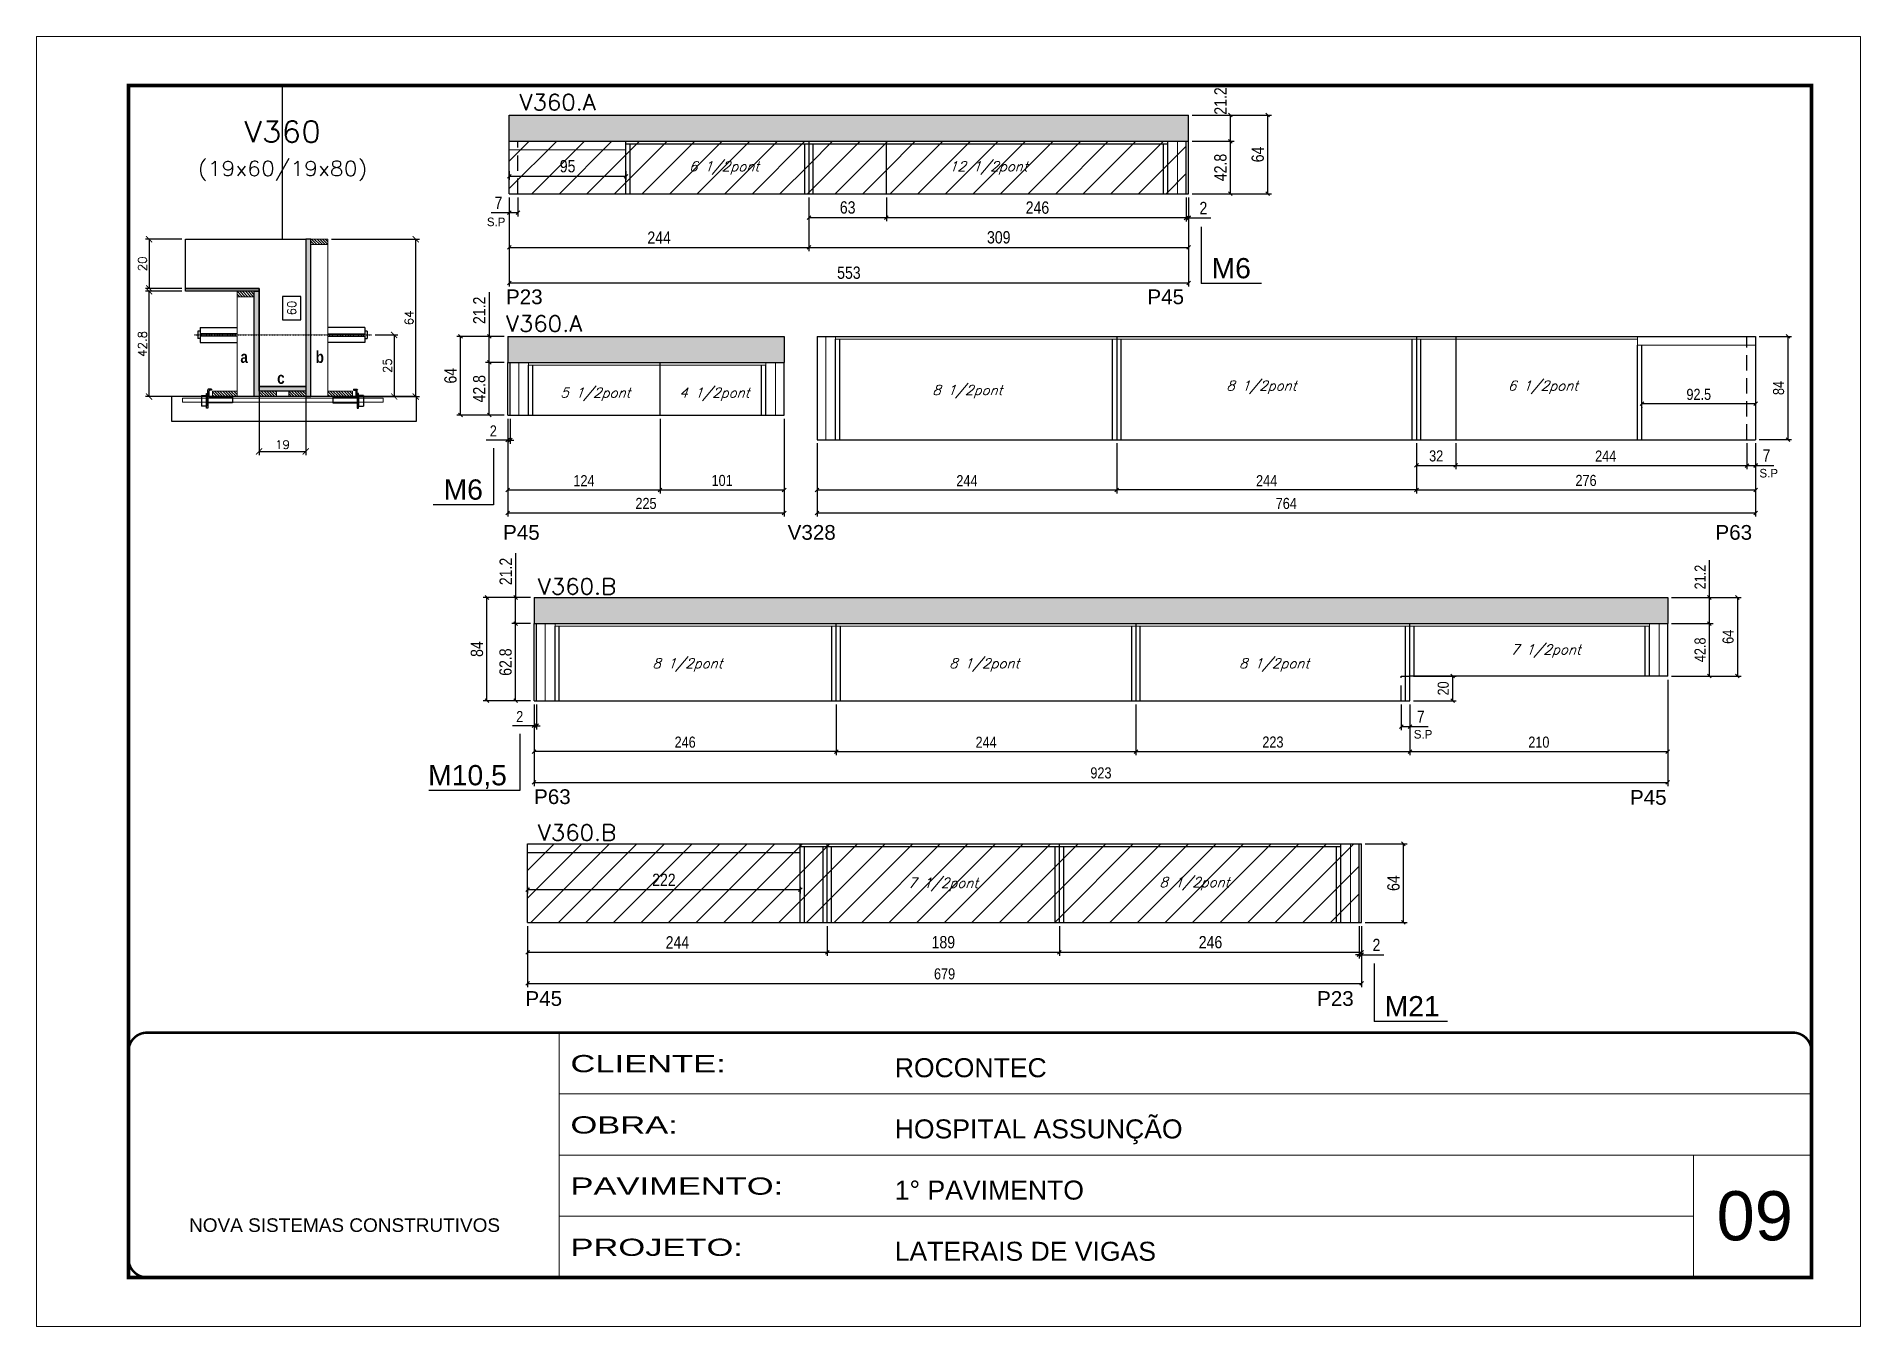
# Model space of a CAD drawing. Extents: x 137137 to 143418, y 10464 to 34486.
# Drawn here: x 137137 to 138622, y 31139 to 32189 of the extents above; entities that cross this region are included whole.
import ezdxf
from ezdxf.enums import TextEntityAlignment as Align

# ---------------------------------------------------------------- set-up
doc = ezdxf.new("R2010")
doc.units = 0
for name, pattern in [('CONTINUO', [0]), ('DASHED', [0.75, 0.5, -0.25]), ('HIDDEN', [0.375, 0.25, -0.125])]:
    doc.linetypes.add(name, pattern=pattern)
for name, color, linetype in [('5', 5, 'Continuous'), ('barrote', 251, 'Continuous'), ('COTA', 241, 'Continuous'), ('Cota Seção (2x)', 4, 'Continuous'), ('detalhes', 4, 'Continuous'), ('NOMENCLATURA', 7, 'Continuous'), ('Painéis', 200, 'Continuous'), ('presilha', 1, 'Continuous'), ('Reaproveitamento', 251, 'Continuous'), ('SARR_2.2x7', 40, 'Continuous'), ('SARR_3.5x7', 81, 'Continuous'), ('TENSOR', 3, 'Continuous'), ('texto', 7, 'Continuous'), ('Texto de Titulo', 7, 'Continuous'), ('Texto Qtd Sarr', 242, 'Continuous')]:
    doc.layers.add(name, color=color, linetype=linetype)
for name, color, linetype, lineweight in [('CARIMBO', 255, 'Continuous', 9), ('CONCRETO', 251, 'Continuous', 25), ('Escoras', 2, 'Continuous', 25), ('Folhas', 255, 'Continuous', 9), ('Hachura', 251, 'Continuous', 9), ('Madeira', 126, 'Continuous', 18), ('Sarr 2.2x7', 40, 'Continuous', 9), ('SARRAFO DE PRESSAO', 251, 'DASHED', 9), ('SCO-___-LAJ', 2, 'Continuous', 0), ('Texto Seção', 7, 'Continuous', 15)]:
    doc.layers.add(name, color=color, linetype=linetype, lineweight=lineweight)
doc.styles.add('ARIAL', font='arial.ttf')
doc.styles.add('COTA TECNICA', font='techl___.ttf', dxfattribs={"height": 10})
doc.styles.add('COTA TECNICA-50', font='techl___.ttf', dxfattribs={"height": 9})
doc.styles.add('REGUA-120', font='ROMANS.shx', dxfattribs={"height": 15})
doc.styles.add('Romans', font='romans.shx')
doc.styles.add('ROMAS860', font='ROMAS860.SHX')
doc.styles.get("Standard").update_dxf_attribs({"font": 'arial.ttf'})
doc.styles.add('TECNICA', font='techb___.ttf', dxfattribs={"height": 10})
doc.styles.add('Tecnologia', font='')
doc.styles.get('Tecnologia').set_extended_font_data('Forgotten Futurist')
doc.dimstyles.new('COTA PAINEL-50', dxfattribs={"dimtxt": 9, "dimasz": 3, "dimexe": 3, "dimexo": 3, "dimgap": 3, "dimtad": 1, "dimdec": 1, "dimzin": 12, "dimdsep": 46, "dimtxsty": 'COTA TECNICA-50', "dimblk1": 'OBLIQUE', "dimblk2": 'OBLIQUE', "dimsah": 1, "dimcen": 0.9, "dimclrd": 4, "dimclre": 4, "dimclrt": 240, "dimadec": 1, "dimazin": 3, "dimtfac": 1, "dimtdec": 1, "dimtmove": 0, "dimatfit": 3, "dimfxl": 1, "dimtolj": 1, "dimtzin": 12, "dimarcsym": 0})
doc.dimstyles.new('Cota Seção (2x)', dxfattribs={"dimtxt": 7, "dimasz": 5, "dimexe": 3, "dimexo": 3, "dimgap": 2, "dimtad": 3, "dimdec": 1, "dimlfac": 0.5, "dimzin": 12, "dimdsep": 46, "dimtxsty": 'Romans', "dimblk": 'ARCHTICK', "dimcen": 0, "dimclrd": 4, "dimclre": 4, "dimclrt": 1, "dimadec": 1, "dimazin": 3, "dimtfac": 1, "dimtdec": 1, "dimtmove": 0, "dimatfit": 3, "dimldrblk": 'OBLIQUE', "dimfxl": 1, "dimtolj": 1, "dimtzin": 12, "dimarcsym": 0})
doc.dimstyles.new('Cota Seção interna', dxfattribs={"dimtxt": 7, "dimasz": 6, "dimexe": 0.18, "dimexo": 2, "dimgap": -4, "dimtad": 3, "dimdec": 1, "dimlfac": 0.5, "dimzin": 12, "dimdsep": 46, "dimtxsty": 'Romans', "dimblk": 'ARCHTICK', "dimcen": 0.09, "dimse1": 1, "dimse2": 1, "dimsd1": 1, "dimsd2": 1, "dimclrd": 180, "dimclre": 5, "dimclrt": 1, "dimadec": 0, "dimazin": 3, "dimtfac": 1, "dimtdec": 1, "dimtofl": 0, "dimtmove": 0, "dimatfit": 3, "dimldrblk": 'ARCHTICK', "dimfxl": 1, "dimtolj": 1, "dimtzin": 0, "dimarcsym": 0})
doc.dimstyles.new('PAINEL', dxfattribs={"dimtxt": 10, "dimasz": 3, "dimexe": 3, "dimexo": 3, "dimgap": 3, "dimtad": 1, "dimdec": 1, "dimzin": 12, "dimdsep": 46, "dimtxsty": 'COTA TECNICA', "dimblk1": 'OBLIQUE', "dimblk2": 'OBLIQUE', "dimsah": 1, "dimcen": 0.9, "dimclrd": 4, "dimclre": 4, "dimclrt": 240, "dimadec": 1, "dimazin": 3, "dimtfac": 1, "dimtdec": 1, "dimtmove": 0, "dimatfit": 3, "dimfxl": 1, "dimtolj": 1, "dimtzin": 12, "dimarcsym": 0})
pattern_1 = [(315, (160275.2421, 23665.9822), (1.12253202, 1.12253202), [])]
pattern_2 = [(45, (6374.217, 418.009), (-11.2253202, 11.2253202), [])]
pattern_3 = [(45, (6389.115, 20.185), (-11.2253202, 11.2253202), [])]

msp = doc.modelspace()

# ---------------------------------------------------------------- texts
at = {"layer": '5', "linetype": 'Continuous'}
for s, p in [('P23', (137519.53, 31970.74)), ('P45', (138041.72, 31970.74)), ('P45', (137517.16, 31778.99)), ('V328', (137748.85, 31778.99)), ('P63', (138504.19, 31778.99)), ('P63', (137542.39, 31563.88)), ('P45', (138434.58, 31563.28)), ('P45', (137535.35, 31399.59)), ('P23', (138179.85, 31399.59))]:
    msp.add_text(s, height=12, rotation=0.00004, dxfattribs=at).set_placement(p)
at = {"layer": 'CARIMBO', "style": 'ARIAL'}
msp.add_text('09', height=40, dxfattribs=at).set_placement((138505.15, 31208.77))
at = {"layer": 'detalhes', "style": 'TECNICA'}
for s, p in [('a', (137303.32, 31922.96)), ('b', (137364.55, 31922.95)), ('c', (137333.22, 31905.86))]:
    msp.add_text(s, height=9.6, dxfattribs=at).set_placement(p)
at = {"layer": 'NOMENCLATURA', "linetype": 'Continuous'}
for s, p in [('M6', (138093.94, 31991.81)), ('M6', (137468.72, 31811.62)), ('M10,5', (137456.17, 31579.13)), ('M21', (138234.83, 31391.07))]:
    msp.add_text(s, height=16.5, dxfattribs=at).set_placement(p)
at = {"layer": 'texto', "color": 2, "char_height": 8, "attachment_point": 5, "style": 'Romans'}
for s, insert in [('{\\Q19;\\C256;6 1/2pont}', (137697.06, 32081.64)), ('{\\Q19;\\C256;12 1/2pont}', (137912.23, 32081.64)), ('{\\Q19;\\C256;5 1/2pont}', (137592.26, 31897.43)), ('{\\Q19;\\C256;4 1/2pont}', (137689.23, 31897.43)), ('{\\Q19;\\C256;8 1/2pont}', (137895.13, 31899.49)), ('{\\Q19;\\C256;8 1/2pont}', (138134.55, 31903.15)), ('{\\Q19;\\C256;6 1/2pont}', (138363.77, 31903.15)), ('{\\Q19;\\C256;7 1/2pont}', (138365.97, 31688.36)), ('{\\Q19;\\C256;8 1/2pont}', (137667.27, 31677.13)), ('{\\Q19;\\C256;8 1/2pont}', (137908.9, 31677.13)), ('{\\Q19;\\C256;8 1/2pont}', (138144.91, 31677.13)), ('{\\Q19;\\C256;7 1/2pont}', (137875.36, 31498.38)), ('{\\Q19;\\C256;8 1/2pont}', (138080.02, 31498.99))]:
    msp.add_mtext(s, dxfattribs=dict(at, insert=insert))
at = {"layer": 'texto', "color": 4, "char_height": 7, "attachment_point": 5, "style": 'ROMAS860'}
for insert in [(137511.52, 32037.69), (138547.55, 31833.13), (138266.15, 31620.64)]:
    msp.add_mtext('S.P', dxfattribs=dict(at, insert=insert))
at = {"layer": 'Texto Seção', "style": 'REGUA-120', "width": 1.05}
for s, p in [('V360.A', (137530.61, 32128.61)), ('V360.A', (137519.61, 31948.42)), ('V360.B', (137545.5, 31734.57)), ('V360.B', (137545.5, 31534.1))]:
    msp.add_text(s, height=13, dxfattribs=at).set_placement(p)

# ---------------------------------------------------------------- blocks, each defined once
blk = doc.blocks.new('9999999999')
at = {"color": 30, "linetype": 'CONTINUO'}
for p, q in [((98564.6, 34230.2), (98564.6, 34429.4)), ((98564.6, 34379.6), (99584, 34379.6)), ((98564.6, 34329.8), (99488, 34329.8)), ((99584, 34329.8), (99488, 34329.8)), ((99488, 34329.8), (99488, 34230.2)), ((98564.6, 34280), (99488, 34280))]:
    blk.add_line(p, q, dxfattribs=at)
at = {"color": 30, "linetype": 'CONTINUO', "const_width": 2}
blk.add_lwpolyline([(99584, 34230.2), (99584, 34414.4, 0.414214), (99569, 34429.4), (98229, 34429.4, 0.414214), (98214, 34414.4), (98214, 34245.2, 0.414214), (98229, 34230.2), (99584, 34230.2)], format="xyb", dxfattribs=at)
at = {"layer": 'Folhas'}
blk.add_lwpolyline([(98139, 34190.2), (99624, 34190.2), (99624, 35240.2), (98139, 35240.2)], close=True, dxfattribs=at)
at = {"layer": 'Folhas', "color": 30, "const_width": 3}
blk.add_lwpolyline([(98214, 34230.2), (99584, 34230.2), (99584, 35200.2), (98214, 35200.2)], close=True, dxfattribs=at)
at = {"color": 7, "linetype": 'Continuous', "ltscale": 5, "style": 'ARIAL'}
for s, height, p in [('ROCONTEC', 15.48, (98837.7, 34393.1)), ('HOSPITAL ASSUNÇÃO', 15.483, (98837.7, 34343.3)), ('1° PAVIMENTO', 15.483, (98837.7, 34293.5)), ('NOVA SISTEMAS CONSTRUTIVOS', 11.059, (98263.2, 34267.2)), ('LATERAIS DE VIGAS', 15.483, (98837.7, 34243.7))]:
    blk.add_text(s, height=height, dxfattribs=at).set_placement(p)
at = {"layer": 'Folhas', "color": 7, "style": 'Tecnologia', "width": 1.5}
for s, p in [('CLIENTE:', (98573.7, 34397.2)), ('OBRA:', (98573.7, 34347.3)), ('PAVIMENTO:', (98573.7, 34297.5)), ('PROJETO:', (98573.7, 34247.7))]:
    blk.add_text(s, height=14, dxfattribs=at).set_placement(p)
blk = doc.blocks.new('_ArchTick')
at = {"color": 0, "linetype": 'ByBlock', "const_width": 0.15}
blk.add_lwpolyline([(-0.5, -0.5), (0.5, 0.5)], dxfattribs=at)
blk = doc.blocks.new('*D271')
at = {"layer": 'COTA', "color": 4, "lineweight": -2, "transparency": 16777216}
for p, q in [((137255.6, 31981.2), (137226, 31981.2)), ((137229, 31895.6), (137229, 31981.2)), ((137277.6, 31895.6), (137226, 31895.6))]:
    blk.add_line(p, q, dxfattribs=at)
at = {"layer": 'Defpoints', "color": 0, "transparency": 16777216}
for p in [(137229, 31981.2), (137258.6, 31981.2), (137280.6, 31895.6)]:
    blk.add_point(p, dxfattribs=at)
at = {"layer": 'COTA', "color": 4, "lineweight": -2, "transparency": 16777216, "xscale": 5, "yscale": 5, "zscale": 5}
for p, rotation in [((137229, 31981.2), 90), ((137229, 31895.6), 270)]:
    blk.add_blockref('_ArchTick', p, dxfattribs=dict(at, rotation=rotation))
at = {"layer": 'COTA', "color": 1, "transparency": 16777216, "insert": (137223.5, 31938.4), "char_height": 7, "attachment_point": 5, "rotation": 90, "style": 'Romans'}
blk.add_mtext('\\A1;42.8', dxfattribs=at)
blk = doc.blocks.new('_Oblique')
at = {"color": 0, "linetype": 'ByBlock', "lineweight": -2}
blk.add_line((-0.5, -0.5), (0.5, 0.5), dxfattribs=at)
blk = doc.blocks.new('*D272')
at = {"layer": 'COTA', "color": 4, "lineweight": -2, "transparency": 16777216}
for p, q in [((137255.6, 32023.6), (137226, 32023.6)), ((137229, 32023.6), (137229, 31983.6)), ((137255.6, 31983.6), (137226, 31983.6))]:
    blk.add_line(p, q, dxfattribs=at)
at = {"layer": 'Defpoints', "color": 0, "transparency": 16777216}
for p in [(137258.6, 32023.6), (137229, 31983.6), (137258.6, 31983.6)]:
    blk.add_point(p, dxfattribs=at)
at = {"layer": 'COTA', "color": 4, "lineweight": -2, "transparency": 16777216, "xscale": 5, "yscale": 5, "zscale": 5}
for p, rotation in [((137229, 32023.6), 90), ((137229, 31983.6), 270)]:
    blk.add_blockref('_ArchTick', p, dxfattribs=dict(at, rotation=rotation))
at = {"layer": 'COTA', "color": 1, "transparency": 16777216, "insert": (137223.5, 32003.6), "char_height": 7, "attachment_point": 5, "rotation": 90, "style": 'Romans'}
blk.add_mtext('\\A1;20', dxfattribs=at)
blk = doc.blocks.new('*D273')
at = {"layer": 'COTA', "color": 4, "lineweight": -2, "transparency": 16777216}
for p, q in [((137377.6, 32023.6), (137449.1, 32023.6)), ((137446.1, 31895.6), (137446.1, 32023.6)), ((137397.6, 31895.6), (137449.1, 31895.6))]:
    blk.add_line(p, q, dxfattribs=at)
at = {"layer": 'Defpoints', "color": 0, "transparency": 16777216}
for p in [(137374.6, 32023.6), (137446.1, 32023.6), (137394.6, 31895.6)]:
    blk.add_point(p, dxfattribs=at)
at = {"layer": 'COTA', "color": 4, "lineweight": -2, "transparency": 16777216, "xscale": 5, "yscale": 5, "zscale": 5}
for p, rotation in [((137446.1, 32023.6), 90), ((137446.1, 31895.6), 270)]:
    blk.add_blockref('_ArchTick', p, dxfattribs=dict(at, rotation=rotation))
at = {"layer": 'COTA', "color": 1, "transparency": 16777216, "insert": (137440.6, 31959.6), "char_height": 7, "attachment_point": 5, "rotation": 90, "style": 'Romans'}
blk.add_mtext('\\A1;64', dxfattribs=at)
blk = doc.blocks.new('*D274')
at = {"layer": 'Cota Seção (2x)', "color": 180, "lineweight": -2, "transparency": 16777216}
for p, q in [((137352.6, 31977.1), (137337.6, 31977.1)), ((137337.6, 31977.1), (137337.6, 31958.1)), ((137352.6, 31958.1), (137352.6, 31977.1)), ((137337.6, 31958.1), (137352.6, 31958.1))]:
    blk.add_line(p, q, dxfattribs=at)
at = {"layer": 'Defpoints', "color": 0, "transparency": 16777216}
for p in [(137356.6, 32023.6), (137356.6, 32023.6), (137356.6, 31903.6)]:
    blk.add_point(p, dxfattribs=at)
at = {"layer": 'Cota Seção (2x)', "color": 1, "transparency": 16777216, "insert": (137345.1, 31967.6), "char_height": 7, "attachment_point": 5, "rotation": 90, "style": 'Romans'}
blk.add_mtext('\\A1;60', dxfattribs=at)
blk = doc.blocks.new('titulo1')
at = {"layer": 'Defpoints', "color": 252, "linetype": 'HIDDEN', "ltscale": 2}
blk.add_line((0, 0), (0, 125), dxfattribs=at)
at = {"layer": 'Defpoints', "style": 'Romans', "oblique": 15}
blk.add_attdef('FOLHA', text='', height=10, dxfattribs=at).set_placement((0, 15.6), align=Align.MIDDLE_CENTER)
at = {"layer": 'Texto Qtd Sarr', "color": 3, "style": 'Romans', "oblique": 15}
for tag, height, p in [('TITULO', 17, (0, 71.4)), ('SEÇÃO', 12, (0, 41.5))]:
    blk.add_attdef(tag, text='', height=height, dxfattribs=at).set_placement(p, align=Align.MIDDLE_CENTER)
blk = doc.blocks.new('PRESILHA METÁLICA 1')
at = {"layer": 'presilha'}
for p, q in [((0, 13), (6, 13)), ((0, 13), (0, 0)), ((6, 0), (0, 0)), ((6, 15.5), (7.5, 15.5)), ((6, -2.5), (6, 15.5)), ((6, 13), (6, 0)), ((7.5, 10.6), (7.5, 19.9)), ((7.5, 15.5), (7.5, -2.5)), ((37.5, 4.1), (7.5, 4.1)), ((12, 21), (8.6, 21)), ((9, 11.6), (9, 18.9)), ((12, 19.5), (9.6, 19.5)), ((37.5, 11), (9.6, 11)), ((12, 21), (12, 19.5)), ((37.5, 11), (37.5, 4.1)), ((7.5, -2.5), (6, -2.5))]:
    blk.add_line(p, q, dxfattribs=at)
for centre, radius, start, end in [((8.6, 19.9), 1.14, 90, 180), ((9.6, 18.9), 0.57, 90, 180), ((9.6, 11.6), 0.57, 180, 270)]:
    blk.add_arc(centre, radius, start, end, dxfattribs=at)
blk = doc.blocks.new('*D275')
at = {"layer": 'COTA', "color": 4, "lineweight": -2, "transparency": 16777216}
for p, q in [((137318.6, 31897), (137318.6, 31847.9)), ((137356.6, 31897), (137356.6, 31847.9)), ((137318.6, 31850.9), (137356.6, 31850.9))]:
    blk.add_line(p, q, dxfattribs=at)
at = {"layer": 'Defpoints', "color": 0, "transparency": 16777216}
for p in [(137318.6, 31900), (137356.6, 31900), (137356.6, 31850.9)]:
    blk.add_point(p, dxfattribs=at)
at = {"layer": 'COTA', "color": 4, "lineweight": -2, "transparency": 16777216, "xscale": 5, "yscale": 5, "zscale": 5, "rotation": 180}
blk.add_blockref('_ArchTick', (137318.6, 31850.9), dxfattribs=at)
at = {"layer": 'COTA', "color": 4, "lineweight": -2, "transparency": 16777216, "xscale": 5, "yscale": 5, "zscale": 5}
blk.add_blockref('_ArchTick', (137356.6, 31850.9), dxfattribs=at)
at = {"layer": 'COTA', "color": 1, "transparency": 16777216, "insert": (137337.6, 31856.4), "char_height": 7, "attachment_point": 5, "style": 'Romans'}
blk.add_mtext('\\A1;19', dxfattribs=at)
blk = doc.blocks.new('*D411')
at = {"layer": 'COTA', "color": 4, "linetype": 'ByBlock', "lineweight": -2, "transparency": 16777216}
for p, q in [((137522.2, 32057.6), (137522.2, 32013.9)), ((137766.2, 32057.6), (137766.2, 32013.9)), ((137522.2, 32016.9), (137766.2, 32016.9))]:
    blk.add_line(p, q, dxfattribs=at)
at = {"layer": 'Defpoints', "color": 0, "linetype": 'ByBlock', "transparency": 16777216}
for p in [(137522.2, 32060.6), (137766.2, 32060.6), (137766.2, 32016.9)]:
    blk.add_point(p, dxfattribs=at)
at = {"layer": 'COTA', "color": 4, "linetype": 'ByBlock', "lineweight": -2, "transparency": 16777216, "xscale": 3, "yscale": 3, "zscale": 3, "rotation": 180}
blk.add_blockref('_Oblique', (137522.2, 32016.9), dxfattribs=at)
at = {"layer": 'COTA', "color": 4, "linetype": 'ByBlock', "lineweight": -2, "transparency": 16777216, "xscale": 3, "yscale": 3, "zscale": 3}
blk.add_blockref('_Oblique', (137766.2, 32016.9), dxfattribs=at)
at = {"layer": 'COTA', "color": 240, "linetype": 'ByBlock', "transparency": 16777216, "insert": (137644.2, 32024.9), "char_height": 10, "attachment_point": 5, "style": 'COTA TECNICA'}
blk.add_mtext('\\A1;244', dxfattribs=at)
blk = doc.blocks.new('*D276')
at = {"layer": 'COTA', "color": 4, "linetype": 'ByBlock', "lineweight": -2, "transparency": 16777216}
for p, q in [((137766.2, 32057.6), (137766.2, 32038.2)), ((137829.2, 32057.6), (137829.2, 32038.2)), ((137766.2, 32041.2), (137829.2, 32041.2))]:
    blk.add_line(p, q, dxfattribs=at)
at = {"layer": 'Defpoints', "color": 0, "linetype": 'ByBlock', "transparency": 16777216}
for p in [(137766.2, 32060.6), (137829.2, 32060.6), (137829.2, 32041.2)]:
    blk.add_point(p, dxfattribs=at)
at = {"layer": 'COTA', "color": 4, "linetype": 'ByBlock', "lineweight": -2, "transparency": 16777216, "xscale": 3, "yscale": 3, "zscale": 3, "rotation": 180}
blk.add_blockref('_Oblique', (137766.2, 32041.2), dxfattribs=at)
at = {"layer": 'COTA', "color": 4, "linetype": 'ByBlock', "lineweight": -2, "transparency": 16777216, "xscale": 3, "yscale": 3, "zscale": 3}
blk.add_blockref('_Oblique', (137829.2, 32041.2), dxfattribs=at)
at = {"layer": 'COTA', "color": 240, "linetype": 'ByBlock', "transparency": 16777216, "insert": (137797.7, 32049.4), "char_height": 10, "attachment_point": 5, "style": 'COTA TECNICA'}
blk.add_mtext('\\A1;63', dxfattribs=at)
blk = doc.blocks.new('*D412')
at = {"layer": 'COTA', "color": 4, "linetype": 'ByBlock', "lineweight": -2, "transparency": 16777216}
for p, q in [((137829.2, 32057.6), (137829.2, 32038.2)), ((138075.2, 32057.6), (138075.2, 32038.2)), ((137829.2, 32041.2), (138075.2, 32041.2))]:
    blk.add_line(p, q, dxfattribs=at)
at = {"layer": 'Defpoints', "color": 0, "linetype": 'ByBlock', "transparency": 16777216}
for p in [(137829.2, 32060.6), (138075.2, 32060.6), (138075.2, 32041.2)]:
    blk.add_point(p, dxfattribs=at)
at = {"layer": 'COTA', "color": 4, "linetype": 'ByBlock', "lineweight": -2, "transparency": 16777216, "xscale": 3, "yscale": 3, "zscale": 3, "rotation": 180}
blk.add_blockref('_Oblique', (137829.2, 32041.2), dxfattribs=at)
at = {"layer": 'COTA', "color": 4, "linetype": 'ByBlock', "lineweight": -2, "transparency": 16777216, "xscale": 3, "yscale": 3, "zscale": 3}
blk.add_blockref('_Oblique', (138075.2, 32041.2), dxfattribs=at)
at = {"layer": 'COTA', "color": 240, "linetype": 'ByBlock', "transparency": 16777216, "insert": (137952.2, 32049.3), "char_height": 10, "attachment_point": 5, "style": 'COTA TECNICA'}
blk.add_mtext('\\A1;246', dxfattribs=at)
blk = doc.blocks.new('*D413')
at = {"layer": 'COTA', "color": 4, "linetype": 'ByBlock', "lineweight": -2, "transparency": 16777216}
for p, q in [((138219.1, 31531.5), (138253.2, 31531.5)), ((138250.2, 31467.5), (138250.2, 31531.5)), ((138219.1, 31467.5), (138253.2, 31467.5))]:
    blk.add_line(p, q, dxfattribs=at)
at = {"layer": 'Defpoints', "color": 0, "linetype": 'ByBlock', "transparency": 16777216}
for p in [(138216.1, 31531.5), (138250.2, 31531.5), (138216.1, 31467.5)]:
    blk.add_point(p, dxfattribs=at)
at = {"layer": 'COTA', "color": 4, "linetype": 'ByBlock', "lineweight": -2, "transparency": 16777216, "xscale": 3, "yscale": 3, "zscale": 3}
for p, rotation in [((138250.2, 31531.5), 90), ((138250.2, 31467.5), 270)]:
    blk.add_blockref('_Oblique', p, dxfattribs=dict(at, rotation=rotation))
at = {"layer": 'COTA', "color": 240, "linetype": 'ByBlock', "transparency": 16777216, "insert": (138242.1, 31499.5), "char_height": 10, "attachment_point": 5, "rotation": 90, "style": 'COTA TECNICA'}
blk.add_mtext('\\A1;64', dxfattribs=at)
blk = doc.blocks.new('*D277')
at = {"layer": 'COTA', "color": 4, "linetype": 'ByBlock', "lineweight": -2, "transparency": 16777216}
for p, q in [((137537.1, 31464.5), (137537.1, 31440.3)), ((137781.1, 31464.5), (137781.1, 31440.3)), ((137537.1, 31443.3), (137781.1, 31443.3))]:
    blk.add_line(p, q, dxfattribs=at)
at = {"layer": 'Defpoints', "color": 0, "linetype": 'ByBlock', "transparency": 16777216}
for p in [(137537.1, 31467.5), (137781.1, 31467.5), (137781.1, 31443.3)]:
    blk.add_point(p, dxfattribs=at)
at = {"layer": 'COTA', "color": 4, "linetype": 'ByBlock', "lineweight": -2, "transparency": 16777216, "xscale": 3, "yscale": 3, "zscale": 3, "rotation": 180}
blk.add_blockref('_Oblique', (137537.1, 31443.3), dxfattribs=at)
at = {"layer": 'COTA', "color": 4, "linetype": 'ByBlock', "lineweight": -2, "transparency": 16777216, "xscale": 3, "yscale": 3, "zscale": 3}
blk.add_blockref('_Oblique', (137781.1, 31443.3), dxfattribs=at)
at = {"layer": 'COTA', "color": 240, "linetype": 'ByBlock', "transparency": 16777216, "insert": (137659.1, 31451.3), "char_height": 10, "attachment_point": 5, "style": 'COTA TECNICA'}
blk.add_mtext('\\A1;244', dxfattribs=at)
blk = doc.blocks.new('*D278')
at = {"layer": 'COTA', "color": 4, "linetype": 'ByBlock', "lineweight": -2, "transparency": 16777216}
for p, q in [((137781.1, 31464.5), (137781.1, 31440.3)), ((137970.1, 31464.5), (137970.1, 31440.3)), ((137781.1, 31443.3), (137970.1, 31443.3))]:
    blk.add_line(p, q, dxfattribs=at)
at = {"layer": 'Defpoints', "color": 0, "linetype": 'ByBlock', "transparency": 16777216}
for p in [(137781.1, 31467.5), (137970.1, 31467.5), (137970.1, 31443.3)]:
    blk.add_point(p, dxfattribs=at)
at = {"layer": 'COTA', "color": 4, "linetype": 'ByBlock', "lineweight": -2, "transparency": 16777216, "xscale": 3, "yscale": 3, "zscale": 3, "rotation": 180}
blk.add_blockref('_Oblique', (137781.1, 31443.3), dxfattribs=at)
at = {"layer": 'COTA', "color": 4, "linetype": 'ByBlock', "lineweight": -2, "transparency": 16777216, "xscale": 3, "yscale": 3, "zscale": 3}
blk.add_blockref('_Oblique', (137970.1, 31443.3), dxfattribs=at)
at = {"layer": 'COTA', "color": 240, "linetype": 'ByBlock', "transparency": 16777216, "insert": (137875.6, 31451.4), "char_height": 10, "attachment_point": 5, "style": 'COTA TECNICA'}
blk.add_mtext('\\A1;189', dxfattribs=at)
blk = doc.blocks.new('*D414')
at = {"layer": 'COTA', "color": 4, "linetype": 'ByBlock', "lineweight": -2, "transparency": 16777216}
for p, q in [((137970.1, 31464.5), (137970.1, 31440.3)), ((138216.1, 31464.5), (138216.1, 31440.3)), ((137970.1, 31443.3), (138216.1, 31443.3))]:
    blk.add_line(p, q, dxfattribs=at)
at = {"layer": 'Defpoints', "color": 0, "linetype": 'ByBlock', "transparency": 16777216}
for p in [(137970.1, 31467.5), (138216.1, 31467.5), (138216.1, 31443.3)]:
    blk.add_point(p, dxfattribs=at)
at = {"layer": 'COTA', "color": 4, "linetype": 'ByBlock', "lineweight": -2, "transparency": 16777216, "xscale": 3, "yscale": 3, "zscale": 3, "rotation": 180}
blk.add_blockref('_Oblique', (137970.1, 31443.3), dxfattribs=at)
at = {"layer": 'COTA', "color": 4, "linetype": 'ByBlock', "lineweight": -2, "transparency": 16777216, "xscale": 3, "yscale": 3, "zscale": 3}
blk.add_blockref('_Oblique', (138216.1, 31443.3), dxfattribs=at)
at = {"layer": 'COTA', "color": 240, "linetype": 'ByBlock', "transparency": 16777216, "insert": (138093.1, 31451.4), "char_height": 10, "attachment_point": 5, "style": 'COTA TECNICA'}
blk.add_mtext('\\A1;246', dxfattribs=at)
blk = doc.blocks.new('*D415')
at = {"layer": 'COTA', "color": 4, "linetype": 'ByBlock', "lineweight": -2, "transparency": 16777216}
for p, q in [((137522.2, 32079), (137522.2, 32071.9)), ((137617.2, 32079), (137617.2, 32071.9)), ((137522.2, 32074.9), (137617.2, 32074.9))]:
    blk.add_line(p, q, dxfattribs=at)
at = {"layer": 'Defpoints', "color": 0, "linetype": 'ByBlock', "transparency": 16777216}
for p in [(137522.2, 32082), (137617.2, 32082), (137617.2, 32074.9)]:
    blk.add_point(p, dxfattribs=at)
at = {"layer": 'COTA', "color": 4, "linetype": 'ByBlock', "lineweight": -2, "transparency": 16777216, "xscale": 3, "yscale": 3, "zscale": 3, "rotation": 180}
blk.add_blockref('_Oblique', (137522.2, 32074.9), dxfattribs=at)
at = {"layer": 'COTA', "color": 4, "linetype": 'ByBlock', "lineweight": -2, "transparency": 16777216, "xscale": 3, "yscale": 3, "zscale": 3}
blk.add_blockref('_Oblique', (137617.2, 32074.9), dxfattribs=at)
at = {"layer": 'COTA', "color": 240, "linetype": 'ByBlock', "transparency": 16777216, "insert": (137569.7, 32083), "char_height": 10, "attachment_point": 5, "style": 'COTA TECNICA'}
blk.add_mtext('\\A1;95', dxfattribs=at)
blk = doc.blocks.new('*D279')
at = {"layer": 'COTA', "color": 4, "linetype": 'ByBlock', "lineweight": -2, "transparency": 16777216}
for p, q in [((137522.2, 32057.6), (137522.2, 32042.2)), ((137529.2, 32057.6), (137529.2, 32042.2)), ((137522.2, 32045.2), (137507.5, 32045.2)), ((137529.2, 32045.2), (137522.2, 32045.2))]:
    blk.add_line(p, q, dxfattribs=at)
at = {"layer": 'Defpoints', "color": 0, "linetype": 'ByBlock', "transparency": 16777216}
for p in [(137522.2, 32060.6), (137529.2, 32060.6), (137522.2, 32045.2)]:
    blk.add_point(p, dxfattribs=at)
at = {"layer": 'COTA', "color": 4, "linetype": 'ByBlock', "lineweight": -2, "transparency": 16777216, "xscale": 3, "yscale": 3, "zscale": 3, "rotation": 180}
blk.add_blockref('_Oblique', (137522.2, 32045.2), dxfattribs=at)
at = {"layer": 'COTA', "color": 4, "linetype": 'ByBlock', "lineweight": -2, "transparency": 16777216, "xscale": 3, "yscale": 3, "zscale": 3}
blk.add_blockref('_Oblique', (137529.2, 32045.2), dxfattribs=at)
at = {"layer": 'COTA', "color": 240, "linetype": 'ByBlock', "transparency": 16777216, "insert": (137513.4, 32053.3), "char_height": 10, "attachment_point": 5, "style": 'COTA TECNICA'}
blk.add_mtext('\\A1;7', dxfattribs=at)
blk = doc.blocks.new('*D416')
at = {"layer": 'COTA', "color": 4, "linetype": 'ByBlock', "lineweight": -2, "transparency": 16777216}
for p, q in [((137766.2, 32057.6), (137766.2, 32013.9)), ((138075.2, 32057.6), (138075.2, 32013.9)), ((137766.2, 32016.9), (138075.2, 32016.9))]:
    blk.add_line(p, q, dxfattribs=at)
at = {"layer": 'Defpoints', "color": 0, "linetype": 'ByBlock', "transparency": 16777216}
for p in [(137766.2, 32060.6), (138075.2, 32060.6), (138075.2, 32016.9)]:
    blk.add_point(p, dxfattribs=at)
at = {"layer": 'COTA', "color": 4, "linetype": 'ByBlock', "lineweight": -2, "transparency": 16777216, "xscale": 3, "yscale": 3, "zscale": 3, "rotation": 180}
blk.add_blockref('_Oblique', (137766.2, 32016.9), dxfattribs=at)
at = {"layer": 'COTA', "color": 4, "linetype": 'ByBlock', "lineweight": -2, "transparency": 16777216, "xscale": 3, "yscale": 3, "zscale": 3}
blk.add_blockref('_Oblique', (138075.2, 32016.9), dxfattribs=at)
at = {"layer": 'COTA', "color": 240, "linetype": 'ByBlock', "transparency": 16777216, "insert": (137920.7, 32025.1), "char_height": 10, "attachment_point": 5, "style": 'COTA TECNICA'}
blk.add_mtext('\\A1;309', dxfattribs=at)
blk = doc.blocks.new('*D436')
at = {"layer": 'COTA', "color": 4, "linetype": 'ByBlock', "lineweight": -2, "transparency": 16777216}
for p, q in [((138073.2, 32057.6), (138073.2, 32038)), ((138075.2, 32057.6), (138075.2, 32038)), ((138073.2, 32041), (138070.2, 32041)), ((138073.2, 32041), (138075.2, 32041)), ((138075.2, 32041), (138093.4, 32041))]:
    blk.add_line(p, q, dxfattribs=at)
at = {"layer": 'Defpoints', "color": 0, "linetype": 'ByBlock', "transparency": 16777216}
for p in [(138073.2, 32060.6), (138075.2, 32060.6), (138075.2, 32041)]:
    blk.add_point(p, dxfattribs=at)
at = {"layer": 'COTA', "color": 4, "linetype": 'ByBlock', "lineweight": -2, "transparency": 16777216, "xscale": 3, "yscale": 3, "zscale": 3}
blk.add_blockref('_Oblique', (138073.2, 32041), dxfattribs=at)
at = {"layer": 'COTA', "color": 4, "linetype": 'ByBlock', "lineweight": -2, "transparency": 16777216, "xscale": 3, "yscale": 3, "zscale": 3, "rotation": 180}
blk.add_blockref('_Oblique', (138075.2, 32041), dxfattribs=at)
at = {"layer": 'COTA', "color": 240, "linetype": 'ByBlock', "transparency": 16777216, "insert": (138087.3, 32049), "char_height": 10, "attachment_point": 5, "style": 'COTA TECNICA'}
blk.add_mtext('\\A1;2', dxfattribs=at)
blk = doc.blocks.new('*D437')
at = {"layer": 'COTA', "color": 4, "linetype": 'ByBlock', "lineweight": -2, "transparency": 16777216}
for p, q in [((138214.1, 31464.5), (138214.1, 31438.2)), ((138216.1, 31464.5), (138216.1, 31438.2)), ((138214.1, 31441.2), (138211.1, 31441.2)), ((138214.1, 31441.2), (138216.1, 31441.2)), ((138216.1, 31441.2), (138234.2, 31441.2))]:
    blk.add_line(p, q, dxfattribs=at)
at = {"layer": 'Defpoints', "color": 0, "linetype": 'ByBlock', "transparency": 16777216}
for p in [(138214.1, 31467.5), (138216.1, 31467.5), (138216.1, 31441.2)]:
    blk.add_point(p, dxfattribs=at)
at = {"layer": 'COTA', "color": 4, "linetype": 'ByBlock', "lineweight": -2, "transparency": 16777216, "xscale": 3, "yscale": 3, "zscale": 3}
blk.add_blockref('_Oblique', (138214.1, 31441.2), dxfattribs=at)
at = {"layer": 'COTA', "color": 4, "linetype": 'ByBlock', "lineweight": -2, "transparency": 16777216, "xscale": 3, "yscale": 3, "zscale": 3, "rotation": 180}
blk.add_blockref('_Oblique', (138216.1, 31441.2), dxfattribs=at)
at = {"layer": 'COTA', "color": 240, "linetype": 'ByBlock', "transparency": 16777216, "insert": (138228.2, 31449.2), "char_height": 10, "attachment_point": 5, "style": 'COTA TECNICA'}
blk.add_mtext('\\A1;2', dxfattribs=at)
blk = doc.blocks.new('*D438')
at = {"layer": 'COTA', "color": 4, "linetype": 'ByBlock', "lineweight": -2, "transparency": 16777216}
for p, q in [((137537.1, 31496.5), (137537.1, 31491.2)), ((137537.1, 31494.2), (137759.1, 31494.2)), ((137759.1, 31496.5), (137759.1, 31491.2))]:
    blk.add_line(p, q, dxfattribs=at)
at = {"layer": 'Defpoints', "color": 0, "linetype": 'ByBlock', "transparency": 16777216}
for p in [(137537.1, 31499.5), (137759.1, 31499.5), (137759.1, 31494.2)]:
    blk.add_point(p, dxfattribs=at)
at = {"layer": 'COTA', "color": 4, "linetype": 'ByBlock', "lineweight": -2, "transparency": 16777216, "xscale": 3, "yscale": 3, "zscale": 3, "rotation": 180}
blk.add_blockref('_Oblique', (137537.1, 31494.2), dxfattribs=at)
at = {"layer": 'COTA', "color": 4, "linetype": 'ByBlock', "lineweight": -2, "transparency": 16777216, "xscale": 3, "yscale": 3, "zscale": 3}
blk.add_blockref('_Oblique', (137759.1, 31494.2), dxfattribs=at)
at = {"layer": 'COTA', "color": 240, "linetype": 'ByBlock', "transparency": 16777216, "insert": (137648.1, 31502.2), "char_height": 10, "attachment_point": 5, "style": 'COTA TECNICA'}
blk.add_mtext('\\A1;222', dxfattribs=at)
blk = doc.blocks.new('*D280')
at = {"layer": 'COTA', "color": 4, "linetype": 'ByBlock', "lineweight": -2, "transparency": 16777216}
for p, q in [((137522.2, 32057.6), (137522.2, 31985.1)), ((138075.2, 32057.6), (138075.2, 31985.1)), ((137522.2, 31988.1), (138075.2, 31988.1))]:
    blk.add_line(p, q, dxfattribs=at)
at = {"layer": 'Defpoints', "color": 0, "linetype": 'ByBlock', "transparency": 16777216}
for p in [(137522.2, 32060.6), (138075.2, 32060.6), (138075.2, 31988.1)]:
    blk.add_point(p, dxfattribs=at)
at = {"layer": 'COTA', "color": 4, "linetype": 'ByBlock', "lineweight": -2, "transparency": 16777216, "xscale": 3, "yscale": 3, "zscale": 3, "rotation": 180}
blk.add_blockref('_Oblique', (137522.2, 31988.1), dxfattribs=at)
at = {"layer": 'COTA', "color": 4, "linetype": 'ByBlock', "lineweight": -2, "transparency": 16777216, "xscale": 3, "yscale": 3, "zscale": 3}
blk.add_blockref('_Oblique', (138075.2, 31988.1), dxfattribs=at)
at = {"layer": 'COTA', "color": 240, "linetype": 'ByBlock', "transparency": 16777216, "insert": (137798.7, 31996.3), "char_height": 10, "attachment_point": 5, "style": 'COTA TECNICA'}
blk.add_mtext('\\A1;553', dxfattribs=at)
blk = doc.blocks.new('*D281')
at = {"layer": 'COTA', "color": 4, "lineweight": -2, "transparency": 16777216}
for p, q in [((137412.9, 31945.7), (137431.5, 31945.7)), ((137428.5, 31945.7), (137428.5, 31895.6)), ((137412.9, 31895.6), (137431.5, 31895.6))]:
    blk.add_line(p, q, dxfattribs=at)
at = {"layer": 'Defpoints', "color": 0, "transparency": 16777216}
for p in [(137409.9, 31945.7), (137409.9, 31895.6), (137428.5, 31895.6)]:
    blk.add_point(p, dxfattribs=at)
at = {"layer": 'COTA', "color": 4, "lineweight": -2, "transparency": 16777216, "xscale": 5, "yscale": 5, "zscale": 5}
for p, rotation in [((137428.5, 31945.7), 90), ((137428.5, 31895.6), 270)]:
    blk.add_blockref('_ArchTick', p, dxfattribs=dict(at, rotation=rotation))
at = {"layer": 'COTA', "color": 1, "transparency": 16777216, "insert": (137423, 31920.7), "char_height": 7, "attachment_point": 5, "rotation": 90, "style": 'Romans'}
blk.add_mtext('\\A1;25', dxfattribs=at)
blk = doc.blocks.new('*D439')
at = {"layer": 'Defpoints', "color": 0, "linetype": 'ByBlock', "transparency": 16777216}
for p in [(137537.1, 31467.5), (138216.1, 31467.5), (138216.1, 31417.9)]:
    blk.add_point(p, dxfattribs=at)
at = {"layer": 'Escoras', "color": 4, "linetype": 'ByBlock', "lineweight": -2, "transparency": 16777216}
for p, q in [((137537.1, 31464.5), (137537.1, 31414.9)), ((138216.1, 31464.5), (138216.1, 31414.9)), ((137537.1, 31417.9), (138216.1, 31417.9))]:
    blk.add_line(p, q, dxfattribs=at)
at = {"layer": 'Escoras', "color": 4, "linetype": 'ByBlock', "lineweight": -2, "transparency": 16777216, "xscale": 3, "yscale": 3, "zscale": 3, "rotation": 180}
blk.add_blockref('_Oblique', (137537.1, 31417.9), dxfattribs=at)
at = {"layer": 'Escoras', "color": 4, "linetype": 'ByBlock', "lineweight": -2, "transparency": 16777216, "xscale": 3, "yscale": 3, "zscale": 3}
blk.add_blockref('_Oblique', (138216.1, 31417.9), dxfattribs=at)
at = {"layer": 'Escoras', "color": 240, "linetype": 'ByBlock', "transparency": 16777216, "insert": (137876.6, 31425.6), "char_height": 9, "attachment_point": 5, "style": 'COTA TECNICA-50'}
blk.add_mtext('\\A1;679', dxfattribs=at)
blk = doc.blocks.new('*D282')
at = {"layer": 'COTA', "color": 4, "linetype": 'ByBlock', "lineweight": -2, "transparency": 16777216}
for p, q in [((138078.2, 32103.4), (138112.3, 32103.4)), ((138109.3, 32060.6), (138109.3, 32103.4)), ((138078.2, 32060.6), (138112.3, 32060.6))]:
    blk.add_line(p, q, dxfattribs=at)
at = {"layer": 'Defpoints', "color": 0, "linetype": 'ByBlock', "transparency": 16777216}
for p in [(138075.2, 32103.4), (138109.3, 32103.4), (138075.2, 32060.6)]:
    blk.add_point(p, dxfattribs=at)
at = {"layer": 'COTA', "color": 4, "linetype": 'ByBlock', "lineweight": -2, "transparency": 16777216, "xscale": 3, "yscale": 3, "zscale": 3}
for p, rotation in [((138109.3, 32103.4), 90), ((138109.3, 32060.6), 270)]:
    blk.add_blockref('_Oblique', p, dxfattribs=dict(at, rotation=rotation))
at = {"layer": 'COTA', "color": 240, "linetype": 'ByBlock', "transparency": 16777216, "insert": (138101.2, 32082), "char_height": 10, "attachment_point": 5, "rotation": 90, "style": 'COTA TECNICA'}
blk.add_mtext('\\A1;42.8', dxfattribs=at)
blk = doc.blocks.new('*D283')
at = {"layer": 'COTA', "color": 4, "linetype": 'ByBlock', "lineweight": -2, "transparency": 16777216}
for p, q in [((138078.2, 32124.6), (138112.3, 32124.6)), ((138109.3, 32103.4), (138109.3, 32124.6)), ((138078.2, 32103.4), (138112.3, 32103.4))]:
    blk.add_line(p, q, dxfattribs=at)
at = {"layer": 'Defpoints', "color": 0, "linetype": 'ByBlock', "transparency": 16777216}
for p in [(138075.2, 32124.6), (138109.3, 32124.6), (138075.2, 32103.4)]:
    blk.add_point(p, dxfattribs=at)
at = {"layer": 'COTA', "color": 4, "linetype": 'ByBlock', "lineweight": -2, "transparency": 16777216, "xscale": 3, "yscale": 3, "zscale": 3}
for p, rotation in [((138109.3, 32124.6), 90), ((138109.3, 32103.4), 270)]:
    blk.add_blockref('_Oblique', p, dxfattribs=dict(at, rotation=rotation))
at = {"layer": 'COTA', "color": 240, "linetype": 'ByBlock', "transparency": 16777216, "insert": (138101.2, 32136.1), "char_height": 10, "attachment_point": 5, "rotation": 90, "style": 'COTA TECNICA'}
blk.add_mtext('\\A1;21.2', dxfattribs=at)
blk = doc.blocks.new('*D284')
at = {"layer": 'COTA', "color": 4, "linetype": 'ByBlock', "lineweight": -2, "transparency": 16777216}
for p, q in [((138078.2, 32124.6), (138142.7, 32124.6)), ((138139.7, 32060.6), (138139.7, 32124.6)), ((138078.2, 32060.6), (138142.7, 32060.6))]:
    blk.add_line(p, q, dxfattribs=at)
at = {"layer": 'Defpoints', "color": 0, "linetype": 'ByBlock', "transparency": 16777216}
for p in [(138075.2, 32124.6), (138139.7, 32124.6), (138075.2, 32060.6)]:
    blk.add_point(p, dxfattribs=at)
at = {"layer": 'COTA', "color": 4, "linetype": 'ByBlock', "lineweight": -2, "transparency": 16777216, "xscale": 3, "yscale": 3, "zscale": 3}
for p, rotation in [((138139.7, 32124.6), 90), ((138139.7, 32060.6), 270)]:
    blk.add_blockref('_Oblique', p, dxfattribs=dict(at, rotation=rotation))
at = {"layer": 'COTA', "color": 240, "linetype": 'ByBlock', "transparency": 16777216, "insert": (138131.6, 32092.6), "char_height": 10, "attachment_point": 5, "rotation": 90, "style": 'COTA TECNICA'}
blk.add_mtext('\\A1;64', dxfattribs=at)
blk = doc.blocks.new('*D440')
at = {"layer": 'Defpoints', "color": 0, "linetype": 'ByBlock', "transparency": 16777216}
for p in [(137521, 31880.5), (137746, 31880.5), (137746, 31800.9)]:
    blk.add_point(p, dxfattribs=at)
at = {"layer": 'Escoras', "color": 4, "linetype": 'ByBlock', "lineweight": -2, "transparency": 16777216}
for p, q in [((137521, 31877.5), (137521, 31797.9)), ((137746, 31877.5), (137746, 31797.9)), ((137521, 31800.9), (137746, 31800.9))]:
    blk.add_line(p, q, dxfattribs=at)
at = {"layer": 'Escoras', "color": 4, "linetype": 'ByBlock', "lineweight": -2, "transparency": 16777216, "xscale": 3, "yscale": 3, "zscale": 3, "rotation": 180}
blk.add_blockref('_Oblique', (137521, 31800.9), dxfattribs=at)
at = {"layer": 'Escoras', "color": 4, "linetype": 'ByBlock', "lineweight": -2, "transparency": 16777216, "xscale": 3, "yscale": 3, "zscale": 3}
blk.add_blockref('_Oblique', (137746, 31800.9), dxfattribs=at)
at = {"layer": 'Escoras', "color": 240, "linetype": 'ByBlock', "transparency": 16777216, "insert": (137633.5, 31808.5), "char_height": 9, "attachment_point": 5, "style": 'COTA TECNICA-50'}
blk.add_mtext('\\A1;225', dxfattribs=at)
blk = doc.blocks.new('*D441')
at = {"layer": 'Defpoints', "color": 0, "linetype": 'ByBlock', "transparency": 16777216}
for p in [(137521, 31880.5), (137645, 31880.5), (137645, 31819.6)]:
    blk.add_point(p, dxfattribs=at)
at = {"layer": 'Escoras', "color": 4, "linetype": 'ByBlock', "lineweight": -2, "transparency": 16777216}
for p, q in [((137521, 31877.5), (137521, 31816.6)), ((137645, 31877.5), (137645, 31816.6)), ((137521, 31819.6), (137645, 31819.6))]:
    blk.add_line(p, q, dxfattribs=at)
at = {"layer": 'Escoras', "color": 4, "linetype": 'ByBlock', "lineweight": -2, "transparency": 16777216, "xscale": 3, "yscale": 3, "zscale": 3, "rotation": 180}
blk.add_blockref('_Oblique', (137521, 31819.6), dxfattribs=at)
at = {"layer": 'Escoras', "color": 4, "linetype": 'ByBlock', "lineweight": -2, "transparency": 16777216, "xscale": 3, "yscale": 3, "zscale": 3}
blk.add_blockref('_Oblique', (137645, 31819.6), dxfattribs=at)
at = {"layer": 'Escoras', "color": 240, "linetype": 'ByBlock', "transparency": 16777216, "insert": (137583, 31827.1), "char_height": 9, "attachment_point": 5, "style": 'COTA TECNICA-50'}
blk.add_mtext('\\A1;124', dxfattribs=at)
blk = doc.blocks.new('*D442')
at = {"layer": 'Defpoints', "color": 0, "linetype": 'ByBlock', "transparency": 16777216}
for p in [(137521, 31880.5), (137523, 31880.5), (137521, 31860.1)]:
    blk.add_point(p, dxfattribs=at)
at = {"layer": 'Escoras', "color": 4, "linetype": 'ByBlock', "lineweight": -2, "transparency": 16777216}
for p, q in [((137521, 31877.5), (137521, 31857.1)), ((137523, 31877.5), (137523, 31857.1)), ((137521, 31860.1), (137503.5, 31860.1)), ((137523, 31860.1), (137521, 31860.1)), ((137523, 31860.1), (137526, 31860.1))]:
    blk.add_line(p, q, dxfattribs=at)
at = {"layer": 'Escoras', "color": 4, "linetype": 'ByBlock', "lineweight": -2, "transparency": 16777216, "xscale": 3, "yscale": 3, "zscale": 3}
for p, rotation in [((137521, 31860.1), 359.9999521836733), ((137523, 31860.1), 179.9999521836732)]:
    blk.add_blockref('_Oblique', p, dxfattribs=dict(at, rotation=rotation))
at = {"layer": 'Escoras', "color": 240, "linetype": 'ByBlock', "transparency": 16777216, "insert": (137509.2, 31867.6), "char_height": 9, "attachment_point": 5, "rotation": 360, "style": 'COTA TECNICA-50'}
blk.add_mtext('\\A1;2', dxfattribs=at)
blk = doc.blocks.new('*D285')
at = {"layer": 'COTA', "color": 4, "linetype": 'ByBlock', "lineweight": -2, "transparency": 16777216}
for p, q in [((137518, 31923.3), (137502.9, 31923.3)), ((137505.9, 31880.5), (137505.9, 31923.3)), ((137518, 31880.5), (137502.9, 31880.5))]:
    blk.add_line(p, q, dxfattribs=at)
at = {"layer": 'Defpoints', "color": 0, "linetype": 'ByBlock', "transparency": 16777216}
for p in [(137505.9, 31923.3), (137521, 31923.3), (137521, 31880.5)]:
    blk.add_point(p, dxfattribs=at)
at = {"layer": 'COTA', "color": 4, "linetype": 'ByBlock', "lineweight": -2, "transparency": 16777216, "xscale": 3, "yscale": 3, "zscale": 3}
for p, rotation in [((137505.9, 31923.3), 90), ((137505.9, 31880.5), 270)]:
    blk.add_blockref('_Oblique', p, dxfattribs=dict(at, rotation=rotation))
at = {"layer": 'COTA', "color": 240, "linetype": 'ByBlock', "transparency": 16777216, "insert": (137497.8, 31901.9), "char_height": 10, "attachment_point": 5, "rotation": 90, "style": 'COTA TECNICA'}
blk.add_mtext('\\A1;42.8', dxfattribs=at)
blk = doc.blocks.new('*D286')
at = {"layer": 'COTA', "color": 4, "linetype": 'ByBlock', "lineweight": -2, "transparency": 16777216}
for p, q in [((137505.9, 31980.5), (137505.9, 31944.5)), ((137518, 31944.5), (137502.9, 31944.5)), ((137505.9, 31923.3), (137505.9, 31944.5)), ((137518, 31923.3), (137502.9, 31923.3))]:
    blk.add_line(p, q, dxfattribs=at)
at = {"layer": 'Defpoints', "color": 0, "linetype": 'ByBlock', "transparency": 16777216}
for p in [(137505.9, 31944.5), (137521, 31944.5), (137521, 31923.3)]:
    blk.add_point(p, dxfattribs=at)
at = {"layer": 'COTA', "color": 4, "linetype": 'ByBlock', "lineweight": -2, "transparency": 16777216, "xscale": 3, "yscale": 3, "zscale": 3}
for p, rotation in [((137505.9, 31944.5), 90), ((137505.9, 31923.3), 270)]:
    blk.add_blockref('_Oblique', p, dxfattribs=dict(at, rotation=rotation))
at = {"layer": 'COTA', "color": 240, "linetype": 'ByBlock', "transparency": 16777216, "insert": (137497.8, 31965.7), "char_height": 10, "attachment_point": 5, "rotation": 90, "style": 'COTA TECNICA'}
blk.add_mtext('\\A1;21.2', dxfattribs=at)
blk = doc.blocks.new('*D287')
at = {"layer": 'COTA', "color": 4, "linetype": 'ByBlock', "lineweight": -2, "transparency": 16777216}
for p, q in [((137518, 31944.5), (137479.5, 31944.5)), ((137482.5, 31880.5), (137482.5, 31944.5)), ((137518, 31880.5), (137479.5, 31880.5))]:
    blk.add_line(p, q, dxfattribs=at)
at = {"layer": 'Defpoints', "color": 0, "linetype": 'ByBlock', "transparency": 16777216}
for p in [(137482.5, 31944.5), (137521, 31944.5), (137521, 31880.5)]:
    blk.add_point(p, dxfattribs=at)
at = {"layer": 'COTA', "color": 4, "linetype": 'ByBlock', "lineweight": -2, "transparency": 16777216, "xscale": 3, "yscale": 3, "zscale": 3}
for p, rotation in [((137482.5, 31944.5), 90), ((137482.5, 31880.5), 270)]:
    blk.add_blockref('_Oblique', p, dxfattribs=dict(at, rotation=rotation))
at = {"layer": 'COTA', "color": 240, "linetype": 'ByBlock', "transparency": 16777216, "insert": (137474.4, 31912.5), "char_height": 10, "attachment_point": 5, "rotation": 90, "style": 'COTA TECNICA'}
blk.add_mtext('\\A1;64', dxfattribs=at)
blk = doc.blocks.new('*D288')
at = {"layer": 'COTA', "color": 4, "linetype": 'ByBlock', "lineweight": -2, "transparency": 16777216}
for p, q in [((138529.8, 31857.5), (138529.8, 31836.4)), ((138536.8, 31857.5), (138536.8, 31836.4)), ((138529.8, 31839.4), (138536.8, 31839.4)), ((138536.8, 31839.4), (138551.6, 31839.4))]:
    blk.add_line(p, q, dxfattribs=at)
at = {"layer": 'Defpoints', "color": 0, "linetype": 'ByBlock', "transparency": 16777216}
for p in [(138529.8, 31860.5), (138536.8, 31860.5), (138536.8, 31839.4)]:
    blk.add_point(p, dxfattribs=at)
at = {"layer": 'COTA', "color": 4, "linetype": 'ByBlock', "lineweight": -2, "transparency": 16777216, "xscale": 3, "yscale": 3, "zscale": 3, "rotation": 180}
blk.add_blockref('_Oblique', (138529.8, 31839.4), dxfattribs=at)
at = {"layer": 'COTA', "color": 4, "linetype": 'ByBlock', "lineweight": -2, "transparency": 16777216, "xscale": 3, "yscale": 3, "zscale": 3}
blk.add_blockref('_Oblique', (138536.8, 31839.4), dxfattribs=at)
at = {"layer": 'COTA', "color": 240, "linetype": 'ByBlock', "transparency": 16777216, "insert": (138545.7, 31847.5), "char_height": 10, "attachment_point": 5, "style": 'COTA TECNICA'}
blk.add_mtext('\\A1;7', dxfattribs=at)
blk = doc.blocks.new('*D443')
at = {"layer": 'Defpoints', "color": 0, "linetype": 'ByBlock', "transparency": 16777216}
for p in [(138444.3, 31890), (138444.3, 31889.7), (138536.8, 31890)]:
    blk.add_point(p, dxfattribs=at)
at = {"layer": 'Escoras', "color": 4, "linetype": 'ByBlock', "lineweight": -2, "transparency": 16777216}
for p, q in [((138536.8, 31889.7), (138444.3, 31889.7)), ((138444.3, 31887), (138444.3, 31886.7)), ((138536.8, 31887), (138536.8, 31886.7))]:
    blk.add_line(p, q, dxfattribs=at)
at = {"layer": 'Escoras', "color": 4, "linetype": 'ByBlock', "lineweight": -2, "transparency": 16777216, "xscale": 3, "yscale": 3, "zscale": 3}
for p, rotation in [((138444.3, 31889.7), 180.0001829132543), ((138536.8, 31889.7), 0.0001829132543029743)]:
    blk.add_blockref('_Oblique', p, dxfattribs=dict(at, rotation=rotation))
at = {"layer": 'Escoras', "color": 240, "linetype": 'ByBlock', "transparency": 16777216, "insert": (138490.6, 31897.3), "char_height": 9, "attachment_point": 5, "rotation": 0.0002, "style": 'COTA TECNICA-50'}
blk.add_mtext('\\A1;92.5', dxfattribs=at)
blk = doc.blocks.new('*D444')
at = {"layer": 'Defpoints', "color": 0, "linetype": 'ByBlock', "transparency": 16777216}
for p in [(138536.8, 31944.5), (138536.8, 31860.5), (138563.2, 31860.5)]:
    blk.add_point(p, dxfattribs=at)
at = {"layer": 'Escoras', "color": 4, "linetype": 'ByBlock', "lineweight": -2, "transparency": 16777216}
for p, q in [((138539.8, 31944.5), (138566.2, 31944.5)), ((138563.2, 31944.5), (138563.2, 31860.5)), ((138539.8, 31860.5), (138566.2, 31860.5))]:
    blk.add_line(p, q, dxfattribs=at)
at = {"layer": 'Escoras', "color": 4, "linetype": 'ByBlock', "lineweight": -2, "transparency": 16777216, "xscale": 3, "yscale": 3, "zscale": 3}
for p, rotation in [((138563.2, 31944.5), 90), ((138563.2, 31860.5), 270)]:
    blk.add_blockref('_Oblique', p, dxfattribs=dict(at, rotation=rotation))
at = {"layer": 'Escoras', "color": 240, "linetype": 'ByBlock', "transparency": 16777216, "insert": (138555.6, 31902.5), "char_height": 9, "attachment_point": 5, "rotation": 90, "style": 'COTA TECNICA-50'}
blk.add_mtext('\\A1;84', dxfattribs=at)
blk = doc.blocks.new('*D445')
at = {"layer": 'Defpoints', "color": 0, "linetype": 'ByBlock', "transparency": 16777216}
for p in [(138260.8, 31860.5), (138536.8, 31860.5), (138536.8, 31819.6)]:
    blk.add_point(p, dxfattribs=at)
at = {"layer": 'Escoras', "color": 4, "linetype": 'ByBlock', "lineweight": -2, "transparency": 16777216}
for p, q in [((138260.8, 31857.5), (138260.8, 31816.6)), ((138536.8, 31857.5), (138536.8, 31816.6)), ((138260.8, 31819.6), (138536.8, 31819.6))]:
    blk.add_line(p, q, dxfattribs=at)
at = {"layer": 'Escoras', "color": 4, "linetype": 'ByBlock', "lineweight": -2, "transparency": 16777216, "xscale": 3, "yscale": 3, "zscale": 3, "rotation": 180}
blk.add_blockref('_Oblique', (138260.8, 31819.6), dxfattribs=at)
at = {"layer": 'Escoras', "color": 4, "linetype": 'ByBlock', "lineweight": -2, "transparency": 16777216, "xscale": 3, "yscale": 3, "zscale": 3}
blk.add_blockref('_Oblique', (138536.8, 31819.6), dxfattribs=at)
at = {"layer": 'Escoras', "color": 240, "linetype": 'ByBlock', "transparency": 16777216, "insert": (138398.8, 31827.2), "char_height": 9, "attachment_point": 5, "style": 'COTA TECNICA-50'}
blk.add_mtext('\\A1;276', dxfattribs=at)
blk = doc.blocks.new('*D446')
at = {"layer": 'Defpoints', "color": 0, "linetype": 'ByBlock', "transparency": 16777216}
for p in [(138016.8, 31860.5), (138260.8, 31860.5), (138016.8, 31819.6)]:
    blk.add_point(p, dxfattribs=at)
at = {"layer": 'Escoras', "color": 4, "linetype": 'ByBlock', "lineweight": -2, "transparency": 16777216}
for p, q in [((138016.8, 31857.5), (138016.8, 31816.6)), ((138260.8, 31857.5), (138260.8, 31816.6)), ((138260.8, 31819.6), (138016.8, 31819.6))]:
    blk.add_line(p, q, dxfattribs=at)
at = {"layer": 'Escoras', "color": 4, "linetype": 'ByBlock', "lineweight": -2, "transparency": 16777216, "xscale": 3, "yscale": 3, "zscale": 3, "rotation": 180}
blk.add_blockref('_Oblique', (138016.8, 31819.6), dxfattribs=at)
at = {"layer": 'Escoras', "color": 4, "linetype": 'ByBlock', "lineweight": -2, "transparency": 16777216, "xscale": 3, "yscale": 3, "zscale": 3}
blk.add_blockref('_Oblique', (138260.8, 31819.6), dxfattribs=at)
at = {"layer": 'Escoras', "color": 240, "linetype": 'ByBlock', "transparency": 16777216, "insert": (138138.8, 31827.1), "char_height": 9, "attachment_point": 5, "style": 'COTA TECNICA-50'}
blk.add_mtext('\\A1;244', dxfattribs=at)
blk = doc.blocks.new('*D447')
at = {"layer": 'Defpoints', "color": 0, "linetype": 'ByBlock', "transparency": 16777216}
for p in [(137772.8, 31860.5), (138016.8, 31860.5), (138016.8, 31819.6)]:
    blk.add_point(p, dxfattribs=at)
at = {"layer": 'Escoras', "color": 4, "linetype": 'ByBlock', "lineweight": -2, "transparency": 16777216}
for p, q in [((137772.8, 31857.5), (137772.8, 31816.6)), ((138016.8, 31857.5), (138016.8, 31816.6)), ((137772.8, 31819.6), (138016.8, 31819.6))]:
    blk.add_line(p, q, dxfattribs=at)
at = {"layer": 'Escoras', "color": 4, "linetype": 'ByBlock', "lineweight": -2, "transparency": 16777216, "xscale": 3, "yscale": 3, "zscale": 3, "rotation": 180}
blk.add_blockref('_Oblique', (137772.8, 31819.6), dxfattribs=at)
at = {"layer": 'Escoras', "color": 4, "linetype": 'ByBlock', "lineweight": -2, "transparency": 16777216, "xscale": 3, "yscale": 3, "zscale": 3}
blk.add_blockref('_Oblique', (138016.8, 31819.6), dxfattribs=at)
at = {"layer": 'Escoras', "color": 240, "linetype": 'ByBlock', "transparency": 16777216, "insert": (137894.8, 31827.1), "char_height": 9, "attachment_point": 5, "style": 'COTA TECNICA-50'}
blk.add_mtext('\\A1;244', dxfattribs=at)
blk = doc.blocks.new('*D289')
at = {"layer": 'Defpoints', "color": 0, "linetype": 'ByBlock', "transparency": 16777216}
for p in [(137645, 31880.5), (137746, 31880.5), (137746, 31819.6)]:
    blk.add_point(p, dxfattribs=at)
at = {"layer": 'Escoras', "color": 4, "linetype": 'ByBlock', "lineweight": -2, "transparency": 16777216}
for p, q in [((137645, 31877.5), (137645, 31816.6)), ((137746, 31877.5), (137746, 31816.6)), ((137645, 31819.6), (137746, 31819.6))]:
    blk.add_line(p, q, dxfattribs=at)
at = {"layer": 'Escoras', "color": 4, "linetype": 'ByBlock', "lineweight": -2, "transparency": 16777216, "xscale": 3, "yscale": 3, "zscale": 3, "rotation": 180}
blk.add_blockref('_Oblique', (137645, 31819.6), dxfattribs=at)
at = {"layer": 'Escoras', "color": 4, "linetype": 'ByBlock', "lineweight": -2, "transparency": 16777216, "xscale": 3, "yscale": 3, "zscale": 3}
blk.add_blockref('_Oblique', (137746, 31819.6), dxfattribs=at)
at = {"layer": 'Escoras', "color": 240, "linetype": 'ByBlock', "transparency": 16777216, "insert": (137695.5, 31827.2), "char_height": 9, "attachment_point": 5, "style": 'COTA TECNICA-50'}
blk.add_mtext('\\A1;101', dxfattribs=at)
blk = doc.blocks.new('*D448')
at = {"layer": 'Defpoints', "color": 0, "linetype": 'ByBlock', "transparency": 16777216}
for p in [(138260.8, 31860.5), (138292.8, 31860.5), (138292.8, 31839.5)]:
    blk.add_point(p, dxfattribs=at)
at = {"layer": 'Escoras', "color": 4, "linetype": 'ByBlock', "lineweight": -2, "transparency": 16777216}
for p, q in [((138260.8, 31857.5), (138260.8, 31836.5)), ((138292.8, 31857.5), (138292.8, 31836.5)), ((138260.8, 31839.5), (138292.8, 31839.5))]:
    blk.add_line(p, q, dxfattribs=at)
at = {"layer": 'Escoras', "color": 4, "linetype": 'ByBlock', "lineweight": -2, "transparency": 16777216, "xscale": 3, "yscale": 3, "zscale": 3, "rotation": 180}
blk.add_blockref('_Oblique', (138260.8, 31839.5), dxfattribs=at)
at = {"layer": 'Escoras', "color": 4, "linetype": 'ByBlock', "lineweight": -2, "transparency": 16777216, "xscale": 3, "yscale": 3, "zscale": 3}
blk.add_blockref('_Oblique', (138292.8, 31839.5), dxfattribs=at)
at = {"layer": 'Escoras', "color": 240, "linetype": 'ByBlock', "transparency": 16777216, "insert": (138276.8, 31847.2), "char_height": 9, "attachment_point": 5, "style": 'COTA TECNICA-50'}
blk.add_mtext('\\A1;32', dxfattribs=at)
blk = doc.blocks.new('*D290')
at = {"layer": 'Defpoints', "color": 0, "linetype": 'ByBlock', "transparency": 16777216}
for p in [(138292.8, 31860.5), (138536.8, 31860.5), (138536.8, 31839.5)]:
    blk.add_point(p, dxfattribs=at)
at = {"layer": 'Escoras', "color": 4, "linetype": 'ByBlock', "lineweight": -2, "transparency": 16777216}
for p, q in [((138292.8, 31857.5), (138292.8, 31836.5)), ((138536.8, 31857.5), (138536.8, 31836.5)), ((138292.8, 31839.5), (138536.8, 31839.5))]:
    blk.add_line(p, q, dxfattribs=at)
at = {"layer": 'Escoras', "color": 4, "linetype": 'ByBlock', "lineweight": -2, "transparency": 16777216, "xscale": 3, "yscale": 3, "zscale": 3, "rotation": 180}
blk.add_blockref('_Oblique', (138292.8, 31839.5), dxfattribs=at)
at = {"layer": 'Escoras', "color": 4, "linetype": 'ByBlock', "lineweight": -2, "transparency": 16777216, "xscale": 3, "yscale": 3, "zscale": 3}
blk.add_blockref('_Oblique', (138536.8, 31839.5), dxfattribs=at)
at = {"layer": 'Escoras', "color": 240, "linetype": 'ByBlock', "transparency": 16777216, "insert": (138414.8, 31847.1), "char_height": 9, "attachment_point": 5, "style": 'COTA TECNICA-50'}
blk.add_mtext('\\A1;244', dxfattribs=at)
blk = doc.blocks.new('*D449')
at = {"layer": 'Defpoints', "color": 0, "linetype": 'ByBlock', "transparency": 16777216}
for p in [(137772.8, 31860.5), (138536.8, 31860.5), (138536.8, 31800.9)]:
    blk.add_point(p, dxfattribs=at)
at = {"layer": 'Escoras', "color": 4, "linetype": 'ByBlock', "lineweight": -2, "transparency": 16777216}
for p, q in [((137772.8, 31857.5), (137772.8, 31797.9)), ((138536.8, 31857.5), (138536.8, 31797.9)), ((137772.8, 31800.9), (138536.8, 31800.9))]:
    blk.add_line(p, q, dxfattribs=at)
at = {"layer": 'Escoras', "color": 4, "linetype": 'ByBlock', "lineweight": -2, "transparency": 16777216, "xscale": 3, "yscale": 3, "zscale": 3, "rotation": 180}
blk.add_blockref('_Oblique', (137772.8, 31800.9), dxfattribs=at)
at = {"layer": 'Escoras', "color": 4, "linetype": 'ByBlock', "lineweight": -2, "transparency": 16777216, "xscale": 3, "yscale": 3, "zscale": 3}
blk.add_blockref('_Oblique', (138536.8, 31800.9), dxfattribs=at)
at = {"layer": 'Escoras', "color": 240, "linetype": 'ByBlock', "transparency": 16777216, "insert": (138154.8, 31808.5), "char_height": 9, "attachment_point": 5, "style": 'COTA TECNICA-50'}
blk.add_mtext('\\A1;764', dxfattribs=at)
blk = doc.blocks.new('*D450')
at = {"layer": 'Defpoints', "color": 0, "linetype": 'ByBlock', "transparency": 16777216}
for p in [(137542.4, 31648), (137544.4, 31648), (137542.4, 31627.6)]:
    blk.add_point(p, dxfattribs=at)
at = {"layer": 'Escoras', "color": 4, "linetype": 'ByBlock', "lineweight": -2, "transparency": 16777216}
for p, q in [((137542.4, 31645), (137542.4, 31624.6)), ((137544.4, 31645), (137544.4, 31624.6)), ((137542.4, 31627.6), (137524.9, 31627.6)), ((137544.4, 31627.6), (137542.4, 31627.6)), ((137544.4, 31627.6), (137547.4, 31627.6))]:
    blk.add_line(p, q, dxfattribs=at)
at = {"layer": 'Escoras', "color": 4, "linetype": 'ByBlock', "lineweight": -2, "transparency": 16777216, "xscale": 3, "yscale": 3, "zscale": 3}
for p, rotation in [((137542.4, 31627.6), 359.9999521836733), ((137544.4, 31627.6), 179.9999521836732)]:
    blk.add_blockref('_Oblique', p, dxfattribs=dict(at, rotation=rotation))
at = {"layer": 'Escoras', "color": 240, "linetype": 'ByBlock', "transparency": 16777216, "insert": (137530.7, 31635.1), "char_height": 9, "attachment_point": 5, "rotation": 360, "style": 'COTA TECNICA-50'}
blk.add_mtext('\\A1;2', dxfattribs=at)
blk = doc.blocks.new('*D291')
at = {"layer": 'COTA', "color": 4, "linetype": 'ByBlock', "lineweight": -2, "transparency": 16777216}
for p, q in [((137539.4, 31710.8), (137524.4, 31710.8)), ((137527.4, 31648), (137527.4, 31710.8)), ((137539.4, 31648), (137524.4, 31648))]:
    blk.add_line(p, q, dxfattribs=at)
at = {"layer": 'Defpoints', "color": 0, "linetype": 'ByBlock', "transparency": 16777216}
for p in [(137527.4, 31710.8), (137542.4, 31710.8), (137542.4, 31648)]:
    blk.add_point(p, dxfattribs=at)
at = {"layer": 'COTA', "color": 4, "linetype": 'ByBlock', "lineweight": -2, "transparency": 16777216, "xscale": 3, "yscale": 3, "zscale": 3}
for p, rotation in [((137527.4, 31710.8), 90), ((137527.4, 31648), 270)]:
    blk.add_blockref('_Oblique', p, dxfattribs=dict(at, rotation=rotation))
at = {"layer": 'COTA', "color": 240, "linetype": 'ByBlock', "transparency": 16777216, "insert": (137519.2, 31679.4), "char_height": 10, "attachment_point": 5, "rotation": 90, "style": 'COTA TECNICA'}
blk.add_mtext('\\A1;62.8', dxfattribs=at)
blk = doc.blocks.new('*D292')
at = {"layer": 'COTA', "color": 4, "linetype": 'ByBlock', "lineweight": -2, "transparency": 16777216}
for p, q in [((137527.4, 31768.1), (137527.4, 31732)), ((137539.4, 31732), (137524.4, 31732)), ((137527.4, 31710.8), (137527.4, 31732)), ((137539.4, 31710.8), (137524.4, 31710.8))]:
    blk.add_line(p, q, dxfattribs=at)
at = {"layer": 'Defpoints', "color": 0, "linetype": 'ByBlock', "transparency": 16777216}
for p in [(137527.4, 31732), (137542.4, 31732), (137542.4, 31710.8)]:
    blk.add_point(p, dxfattribs=at)
at = {"layer": 'COTA', "color": 4, "linetype": 'ByBlock', "lineweight": -2, "transparency": 16777216, "xscale": 3, "yscale": 3, "zscale": 3}
for p, rotation in [((137527.4, 31732), 90), ((137527.4, 31710.8), 270)]:
    blk.add_blockref('_Oblique', p, dxfattribs=dict(at, rotation=rotation))
at = {"layer": 'COTA', "color": 240, "linetype": 'ByBlock', "transparency": 16777216, "insert": (137519.3, 31753.2), "char_height": 10, "attachment_point": 5, "rotation": 90, "style": 'COTA TECNICA'}
blk.add_mtext('\\A1;21.2', dxfattribs=at)
blk = doc.blocks.new('*D293')
at = {"layer": 'COTA', "color": 4, "linetype": 'ByBlock', "lineweight": -2, "transparency": 16777216}
for p, q in [((137539.4, 31732), (137501, 31732)), ((137504, 31648), (137504, 31732)), ((137539.4, 31648), (137501, 31648))]:
    blk.add_line(p, q, dxfattribs=at)
at = {"layer": 'Defpoints', "color": 0, "linetype": 'ByBlock', "transparency": 16777216}
for p in [(137504, 31732), (137542.4, 31732), (137542.4, 31648)]:
    blk.add_point(p, dxfattribs=at)
at = {"layer": 'COTA', "color": 4, "linetype": 'ByBlock', "lineweight": -2, "transparency": 16777216, "xscale": 3, "yscale": 3, "zscale": 3}
for p, rotation in [((137504, 31732), 90), ((137504, 31648), 270)]:
    blk.add_blockref('_Oblique', p, dxfattribs=dict(at, rotation=rotation))
at = {"layer": 'COTA', "color": 240, "linetype": 'ByBlock', "transparency": 16777216, "insert": (137495.9, 31690), "char_height": 10, "attachment_point": 5, "rotation": 90, "style": 'COTA TECNICA'}
blk.add_mtext('\\A1;84', dxfattribs=at)
blk = doc.blocks.new('*D294')
at = {"layer": 'COTA', "color": 4, "linetype": 'ByBlock', "lineweight": -2, "transparency": 16777216}
for p, q in [((138248.4, 31645), (138248.4, 31623.9)), ((138255.4, 31645), (138255.4, 31623.9)), ((138248.4, 31626.9), (138255.4, 31626.9)), ((138255.4, 31626.9), (138270.2, 31626.9))]:
    blk.add_line(p, q, dxfattribs=at)
at = {"layer": 'Defpoints', "color": 0, "linetype": 'ByBlock', "transparency": 16777216}
for p in [(138248.4, 31648), (138255.4, 31648), (138255.4, 31626.9)]:
    blk.add_point(p, dxfattribs=at)
at = {"layer": 'COTA', "color": 4, "linetype": 'ByBlock', "lineweight": -2, "transparency": 16777216, "xscale": 3, "yscale": 3, "zscale": 3, "rotation": 180}
blk.add_blockref('_Oblique', (138248.4, 31626.9), dxfattribs=at)
at = {"layer": 'COTA', "color": 4, "linetype": 'ByBlock', "lineweight": -2, "transparency": 16777216, "xscale": 3, "yscale": 3, "zscale": 3}
blk.add_blockref('_Oblique', (138255.4, 31626.9), dxfattribs=at)
at = {"layer": 'COTA', "color": 240, "linetype": 'ByBlock', "transparency": 16777216, "insert": (138264.3, 31635), "char_height": 10, "attachment_point": 5, "style": 'COTA TECNICA'}
blk.add_mtext('\\A1;7', dxfattribs=at)
blk = doc.blocks.new('*D451')
at = {"layer": 'Defpoints', "color": 0, "linetype": 'ByBlock', "transparency": 16777216}
for p in [(137788.4, 31648), (138032.4, 31648), (138032.4, 31606.6)]:
    blk.add_point(p, dxfattribs=at)
at = {"layer": 'Escoras', "color": 4, "linetype": 'ByBlock', "lineweight": -2, "transparency": 16777216}
for p, q in [((137788.4, 31645), (137788.4, 31603.6)), ((138032.4, 31645), (138032.4, 31603.6)), ((137788.4, 31606.6), (138032.4, 31606.6))]:
    blk.add_line(p, q, dxfattribs=at)
at = {"layer": 'Escoras', "color": 4, "linetype": 'ByBlock', "lineweight": -2, "transparency": 16777216, "xscale": 3, "yscale": 3, "zscale": 3}
for p, rotation in [((137788.4, 31606.6), 180.0001360975045), ((138032.4, 31606.6), 0.0001360975045380592)]:
    blk.add_blockref('_Oblique', p, dxfattribs=dict(at, rotation=rotation))
at = {"layer": 'Escoras', "color": 240, "linetype": 'ByBlock', "transparency": 16777216, "insert": (137910.4, 31614.2), "char_height": 9, "attachment_point": 5, "rotation": 0.0001, "style": 'COTA TECNICA-50'}
blk.add_mtext('\\A1;244', dxfattribs=at)
blk = doc.blocks.new('*D295')
at = {"layer": 'Defpoints', "color": 0, "linetype": 'ByBlock', "transparency": 16777216}
for p in [(137542.4, 31648), (137788.4, 31648), (137542.4, 31606.6)]:
    blk.add_point(p, dxfattribs=at)
at = {"layer": 'Escoras', "color": 4, "linetype": 'ByBlock', "lineweight": -2, "transparency": 16777216}
for p, q in [((137542.4, 31645), (137542.4, 31603.6)), ((137788.4, 31645), (137788.4, 31603.6)), ((137788.4, 31606.6), (137542.4, 31606.6))]:
    blk.add_line(p, q, dxfattribs=at)
at = {"layer": 'Escoras', "color": 4, "linetype": 'ByBlock', "lineweight": -2, "transparency": 16777216, "xscale": 3, "yscale": 3, "zscale": 3}
for p, rotation in [((137542.4, 31606.6), 179.9998102632637), ((137788.4, 31606.6), 359.9998102632637)]:
    blk.add_blockref('_Oblique', p, dxfattribs=dict(at, rotation=rotation))
at = {"layer": 'Escoras', "color": 240, "linetype": 'ByBlock', "transparency": 16777216, "insert": (137665.4, 31614.2), "char_height": 9, "attachment_point": 5, "rotation": 359.9998, "style": 'COTA TECNICA-50'}
blk.add_mtext('\\A1;246', dxfattribs=at)
blk = doc.blocks.new('*D452')
at = {"layer": 'Defpoints', "color": 0, "linetype": 'ByBlock', "transparency": 16777216}
for p in [(138032.4, 31648), (138255.4, 31648), (138255.4, 31606.6)]:
    blk.add_point(p, dxfattribs=at)
at = {"layer": 'Escoras', "color": 4, "linetype": 'ByBlock', "lineweight": -2, "transparency": 16777216}
for p, q in [((138032.4, 31645), (138032.4, 31603.6)), ((138255.4, 31645), (138255.4, 31603.6)), ((138032.4, 31606.6), (138255.4, 31606.6))]:
    blk.add_line(p, q, dxfattribs=at)
at = {"layer": 'Escoras', "color": 4, "linetype": 'ByBlock', "lineweight": -2, "transparency": 16777216, "xscale": 3, "yscale": 3, "zscale": 3, "rotation": 180}
blk.add_blockref('_Oblique', (138032.4, 31606.6), dxfattribs=at)
at = {"layer": 'Escoras', "color": 4, "linetype": 'ByBlock', "lineweight": -2, "transparency": 16777216, "xscale": 3, "yscale": 3, "zscale": 3}
blk.add_blockref('_Oblique', (138255.4, 31606.6), dxfattribs=at)
at = {"layer": 'Escoras', "color": 240, "linetype": 'ByBlock', "transparency": 16777216, "insert": (138143.9, 31614.3), "char_height": 9, "attachment_point": 5, "style": 'COTA TECNICA-50'}
blk.add_mtext('\\A1;223', dxfattribs=at)
blk = doc.blocks.new('*D453')
at = {"layer": 'Defpoints', "color": 0, "linetype": 'ByBlock', "transparency": 16777216}
for p in [(138465.4, 31668), (138255.4, 31648), (138465.4, 31606.6)]:
    blk.add_point(p, dxfattribs=at)
at = {"layer": 'Escoras', "color": 4, "linetype": 'ByBlock', "lineweight": -2, "transparency": 16777216}
for p, q in [((138465.4, 31665), (138465.4, 31603.6)), ((138255.4, 31645), (138255.4, 31603.6)), ((138255.4, 31606.6), (138465.4, 31606.6))]:
    blk.add_line(p, q, dxfattribs=at)
at = {"layer": 'Escoras', "color": 4, "linetype": 'ByBlock', "lineweight": -2, "transparency": 16777216, "xscale": 3, "yscale": 3, "zscale": 3, "rotation": 180}
blk.add_blockref('_Oblique', (138255.4, 31606.6), dxfattribs=at)
at = {"layer": 'Escoras', "color": 4, "linetype": 'ByBlock', "lineweight": -2, "transparency": 16777216, "xscale": 3, "yscale": 3, "zscale": 3}
blk.add_blockref('_Oblique', (138465.4, 31606.6), dxfattribs=at)
at = {"layer": 'Escoras', "color": 240, "linetype": 'ByBlock', "transparency": 16777216, "insert": (138360.4, 31614.2), "char_height": 9, "attachment_point": 5, "style": 'COTA TECNICA-50'}
blk.add_mtext('\\A1;210', dxfattribs=at)
blk = doc.blocks.new('*D454')
at = {"layer": 'Defpoints', "color": 0, "linetype": 'ByBlock', "transparency": 16777216}
for p in [(138465.4, 31668), (137542.4, 31648), (138465.4, 31581.5)]:
    blk.add_point(p, dxfattribs=at)
at = {"layer": 'Escoras', "color": 4, "linetype": 'ByBlock', "lineweight": -2, "transparency": 16777216}
for p, q in [((138465.4, 31665), (138465.4, 31578.5)), ((137542.4, 31645), (137542.4, 31578.5)), ((137542.4, 31581.5), (138465.4, 31581.5))]:
    blk.add_line(p, q, dxfattribs=at)
at = {"layer": 'Escoras', "color": 4, "linetype": 'ByBlock', "lineweight": -2, "transparency": 16777216, "xscale": 3, "yscale": 3, "zscale": 3, "rotation": 180}
blk.add_blockref('_Oblique', (137542.4, 31581.5), dxfattribs=at)
at = {"layer": 'Escoras', "color": 4, "linetype": 'ByBlock', "lineweight": -2, "transparency": 16777216, "xscale": 3, "yscale": 3, "zscale": 3}
blk.add_blockref('_Oblique', (138465.4, 31581.5), dxfattribs=at)
at = {"layer": 'Escoras', "color": 240, "linetype": 'ByBlock', "transparency": 16777216, "insert": (138003.9, 31589.2), "char_height": 9, "attachment_point": 5, "style": 'COTA TECNICA-50'}
blk.add_mtext('\\A1;923', dxfattribs=at)
blk = doc.blocks.new('*D455')
at = {"layer": 'Defpoints', "color": 0, "linetype": 'ByBlock', "transparency": 16777216}
for p in [(138255.4, 31668), (138255.4, 31648), (138290.2, 31648)]:
    blk.add_point(p, dxfattribs=at)
at = {"layer": 'Escoras', "color": 4, "linetype": 'ByBlock', "lineweight": -2, "transparency": 16777216}
for p, q in [((138258.4, 31668), (138293.2, 31668)), ((138290.2, 31668), (138290.2, 31648)), ((138258.4, 31648), (138293.2, 31648))]:
    blk.add_line(p, q, dxfattribs=at)
at = {"layer": 'Escoras', "color": 4, "linetype": 'ByBlock', "lineweight": -2, "transparency": 16777216, "xscale": 3, "yscale": 3, "zscale": 3}
for p, rotation in [((138290.2, 31668), 90), ((138290.2, 31648), 270)]:
    blk.add_blockref('_Oblique', p, dxfattribs=dict(at, rotation=rotation))
at = {"layer": 'Escoras', "color": 240, "linetype": 'ByBlock', "transparency": 16777216, "insert": (138282.6, 31658), "char_height": 9, "attachment_point": 5, "rotation": 90, "style": 'COTA TECNICA-50'}
blk.add_mtext('\\A1;20', dxfattribs=at)
blk = doc.blocks.new('*D456')
at = {"layer": 'Defpoints', "color": 0, "linetype": 'ByBlock', "transparency": 16777216}
for p in [(138465.4, 31710.8), (138499.3, 31710.8), (138465.4, 31668)]:
    blk.add_point(p, dxfattribs=at)
at = {"layer": 'Escoras', "color": 4, "linetype": 'ByBlock', "lineweight": -2, "transparency": 16777216}
for p, q in [((138468.4, 31710.8), (138502.3, 31710.8)), ((138499.3, 31668), (138499.3, 31710.8)), ((138468.4, 31668), (138502.3, 31668))]:
    blk.add_line(p, q, dxfattribs=at)
at = {"layer": 'Escoras', "color": 4, "linetype": 'ByBlock', "lineweight": -2, "transparency": 16777216, "xscale": 3, "yscale": 3, "zscale": 3}
for p, rotation in [((138499.3, 31710.8), 90), ((138499.3, 31668), 270)]:
    blk.add_blockref('_Oblique', p, dxfattribs=dict(at, rotation=rotation))
at = {"layer": 'Escoras', "color": 240, "linetype": 'ByBlock', "transparency": 16777216, "insert": (138491.7, 31689.4), "char_height": 9, "attachment_point": 5, "rotation": 90, "style": 'COTA TECNICA-50'}
blk.add_mtext('\\A1;42.8', dxfattribs=at)
blk = doc.blocks.new('*D457')
at = {"layer": 'Defpoints', "color": 0, "linetype": 'ByBlock', "transparency": 16777216}
for p in [(138465.4, 31732), (138499.3, 31732), (138465.4, 31710.8)]:
    blk.add_point(p, dxfattribs=at)
at = {"layer": 'Escoras', "color": 4, "linetype": 'ByBlock', "lineweight": -2, "transparency": 16777216}
for p, q in [((138499.3, 31732), (138499.3, 31762.3)), ((138468.4, 31732), (138502.3, 31732)), ((138499.3, 31710.8), (138499.3, 31732)), ((138468.4, 31710.8), (138502.3, 31710.8))]:
    blk.add_line(p, q, dxfattribs=at)
at = {"layer": 'Escoras', "color": 4, "linetype": 'ByBlock', "lineweight": -2, "transparency": 16777216, "xscale": 3, "yscale": 3, "zscale": 3}
for p, rotation in [((138499.3, 31732), 90), ((138499.3, 31710.8), 270)]:
    blk.add_blockref('_Oblique', p, dxfattribs=dict(at, rotation=rotation))
at = {"layer": 'Escoras', "color": 240, "linetype": 'ByBlock', "transparency": 16777216, "insert": (138491.7, 31748.6), "char_height": 9, "attachment_point": 5, "rotation": 90, "style": 'COTA TECNICA-50'}
blk.add_mtext('\\A1;21.2', dxfattribs=at)
blk = doc.blocks.new('*D296')
at = {"layer": 'Defpoints', "color": 0, "linetype": 'ByBlock', "transparency": 16777216}
for p in [(138465.4, 31732), (138465.4, 31668), (138522.1, 31668)]:
    blk.add_point(p, dxfattribs=at)
at = {"layer": 'Escoras', "color": 4, "linetype": 'ByBlock', "lineweight": -2, "transparency": 16777216}
for p, q in [((138468.4, 31732), (138525.1, 31732)), ((138522.1, 31732), (138522.1, 31668)), ((138468.4, 31668), (138525.1, 31668))]:
    blk.add_line(p, q, dxfattribs=at)
at = {"layer": 'Escoras', "color": 4, "linetype": 'ByBlock', "lineweight": -2, "transparency": 16777216, "xscale": 3, "yscale": 3, "zscale": 3}
for p, rotation in [((138522.1, 31732), 90), ((138522.1, 31668), 270)]:
    blk.add_blockref('_Oblique', p, dxfattribs=dict(at, rotation=rotation))
at = {"layer": 'Escoras', "color": 240, "linetype": 'ByBlock', "transparency": 16777216, "insert": (138514.5, 31700), "char_height": 9, "attachment_point": 5, "rotation": 90, "style": 'COTA TECNICA-50'}
blk.add_mtext('\\A1;64', dxfattribs=at)

# ---------------------------------------------------------------- dimensions: what is measured, and where the dimension line sits
at = {"layer": 'COTA', "linetype": 'ByBlock'}
for base, p1, p2, picture, middle in [((138109.27, 32124.64), (138075.24, 32103.44), (138075.24, 32124.64), '*D283', (138109.27, 32136.09)), ((137505.88, 31944.45), (137520.96, 31923.25), (137520.96, 31944.45), '*D286', (137505.88, 31965.68)), ((137527.37, 31731.96), (137542.44, 31710.76), (137542.44, 31731.96), '*D292', (137527.37, 31753.19))]:
    dim = msp.add_linear_dim(base=base, p1=p1, p2=p2, angle=90, dimstyle='PAINEL', override={"dimtmove": 1}, dxfattribs=at)
    dim.commit()
    dim.dimension.update_dxf_attribs({"geometry": picture, "text_midpoint": middle, "dimtype": 160})
for base, p1, p2, angle, picture, middle in [((138139.72, 32124.64), (138075.24, 32060.64), (138075.24, 32124.64), 90, '*D284', (138131.62, 32092.64)), ((138109.27, 32103.44), (138075.24, 32060.64), (138075.24, 32103.44), 90, '*D282', (138101.17, 32082.04)), ((137482.49, 31944.45), (137520.96, 31880.45), (137520.96, 31944.45), 90, '*D287', (137474.38, 31912.45)), ((137505.88, 31923.25), (137520.96, 31880.45), (137520.96, 31923.25), 90, '*D285', (137497.78, 31901.85)), ((138536.85, 31839.42), (138529.85, 31860.45), (138536.85, 31860.45), 180, '*D288', (138545.71, 31847.49)), ((137503.97, 31731.96), (137542.44, 31647.96), (137542.44, 31731.96), 90, '*D293', (137495.88, 31689.96)), ((137527.37, 31710.76), (137542.44, 31647.96), (137542.44, 31710.76), 90, '*D291', (137519.24, 31679.36)), ((138255.44, 31626.92), (138248.44, 31647.96), (138255.44, 31647.96), 180, '*D294', (138264.31, 31635)), ((138250.17, 31531.48), (138216.14, 31467.48), (138216.14, 31531.48), 90, '*D413', (138242.06, 31499.48))]:
    dim = msp.add_linear_dim(base=base, p1=p1, p2=p2, angle=angle, dimstyle='PAINEL', dxfattribs=at)
    dim.commit()
    dim.dimension.update_dxf_attribs({"geometry": picture, "text_midpoint": middle})
for base, p1, p2, picture, middle in [((137617.22, 32074.91), (137522.22, 32082.04), (137617.22, 32082.04), '*D415', (137569.72, 32083.05)), ((137522.22, 32045.18), (137529.22, 32060.64), (137522.22, 32060.64), '*D279', (137513.36, 32053.26)), ((137766.22, 32016.88), (137522.22, 32060.64), (137766.22, 32060.64), '*D411', (137644.22, 32024.95)), ((138075.24, 31988.05), (137522.22, 32060.64), (138075.24, 32060.64), '*D280', (137798.73, 31996.27)), ((138075.24, 32016.88), (137766.22, 32060.64), (138075.24, 32060.64), '*D416', (137920.73, 32025.12)), ((138075.24, 32041.01), (138073.24, 32060.64), (138075.24, 32060.64), '*D436', (138087.3, 32049.01)), ((137759.12, 31494.19), (137537.12, 31499.48), (137759.12, 31499.48), '*D438', (137648.12, 31502.19)), ((137781.12, 31443.27), (137537.12, 31467.48), (137781.12, 31467.48), '*D277', (137659.12, 31451.34)), ((138216.14, 31441.19), (138214.14, 31467.48), (138216.14, 31467.48), '*D437', (138228.19, 31449.19))]:
    dim = msp.add_linear_dim(base=base, p1=p1, p2=p2, dimstyle='PAINEL', dxfattribs=at)
    dim.commit()
    dim.dimension.update_dxf_attribs({"geometry": picture, "text_midpoint": middle})
for base, p1, p2, picture, middle in [((137829.24, 32041.23), (137766.22, 32060.64), (137829.24, 32060.64), '*D276', (137797.73, 32049.45)), ((138075.24, 32041.23), (137829.24, 32060.64), (138075.24, 32060.64), '*D412', (137952.24, 32049.33)), ((137970.14, 31443.27), (137781.12, 31467.48), (137970.14, 31467.48), '*D278', (137875.63, 31451.37)), ((138216.14, 31443.27), (137970.14, 31467.48), (138216.14, 31467.48), '*D414', (138093.14, 31451.37))]:
    dim = msp.add_linear_dim(base=base, p1=p1, p2=p2, dimstyle='PAINEL', override={"dimtmove": 1}, dxfattribs=at)
    dim.commit()
    dim.dimension.update_dxf_attribs({"geometry": picture, "text_midpoint": middle})
at = {"layer": 'COTA'}
for base, p1, p2, picture, middle in [((137228.97, 31983.63), (137258.62, 32023.63), (137258.62, 31983.63), '*D272', (137223.47, 32003.63)), ((137446.1, 32023.63), (137394.62, 31895.63), (137374.61, 32023.63), '*D273', (137440.6, 31959.63)), ((137228.97, 31981.23), (137280.62, 31895.63), (137258.62, 31981.23), '*D271', (137223.47, 31938.43)), ((137428.48, 31895.63), (137409.92, 31945.68), (137409.93, 31895.63), '*D281', (137422.98, 31920.65))]:
    dim = msp.add_linear_dim(base=base, p1=p1, p2=p2, angle=90, dimstyle='Cota Seção (2x)', dxfattribs=at)
    dim.commit()
    dim.dimension.update_dxf_attribs({"geometry": picture, "text_midpoint": middle})
dim = msp.add_linear_dim(base=(137356.62, 31850.9), p1=(137318.62, 31900.03), p2=(137356.62, 31900.03), dimstyle='Cota Seção (2x)', dxfattribs=at)
dim.commit()
dim.dimension.update_dxf_attribs({"geometry": '*D275', "text_midpoint": (137337.62, 31856.4)})
at = {"layer": 'Cota Seção (2x)'}
dim = msp.add_linear_dim(base=(137356.62, 32023.63), p1=(137356.62, 31903.63), p2=(137356.61, 32023.63), angle=90, dimstyle='Cota Seção interna', dxfattribs=at)
dim.commit()
dim.dimension.update_dxf_attribs({"geometry": '*D274', "text_midpoint": (137356.62, 31967.63), "dimtype": 160})
at = {"layer": 'Escoras', "linetype": 'ByBlock'}
for p1, p2, distance, picture, middle in [((138536.85, 31944.45), (138536.85, 31860.45), 26.32, '*D444', (138555.58, 31902.45)), ((138536.85, 31889.96), (138444.35, 31889.96), 0.29, '*D443', (138490.6, 31897.3)), ((137522.96, 31880.45), (137520.96, 31880.45), 20.32, '*D442', (137509.21, 31867.63)), ((137520.96, 31880.45), (137745.96, 31880.45), -79.58, '*D440', (137633.46, 31808.47)), ((137520.96, 31880.45), (137644.96, 31880.45), -60.88, '*D441', (137582.96, 31827.13)), ((137644.96, 31880.45), (137745.96, 31880.45), -60.88, '*D289', (137695.46, 31827.16)), ((137772.85, 31860.45), (138016.85, 31860.45), -40.88, '*D447', (137894.85, 31827.13)), ((137772.85, 31860.45), (138536.85, 31860.45), -59.58, '*D449', (138154.85, 31808.46)), ((138260.85, 31860.45), (138016.85, 31860.45), 40.88, '*D446', (138138.85, 31827.13)), ((138260.85, 31860.45), (138536.85, 31860.45), -40.88, '*D445', (138398.85, 31827.16)), ((138260.85, 31860.45), (138292.85, 31860.45), -20.9, '*D448', (138276.85, 31847.24)), ((138292.85, 31860.45), (138536.85, 31860.45), -20.9, '*D290', (138414.85, 31847.11)), ((137544.44, 31647.96), (137542.44, 31647.96), 20.32, '*D450', (137530.69, 31635.14)), ((137788.44, 31647.96), (137542.44, 31647.96), 41.31, '*D295', (137665.44, 31614.24)), ((137788.44, 31647.96), (138032.44, 31647.96), -41.31, '*D451', (137910.44, 31614.21)), ((138032.44, 31647.96), (138255.44, 31647.96), -41.31, '*D452', (138143.94, 31614.34)), ((137537.12, 31467.48), (138216.14, 31467.48), -49.55, '*D439', (137876.63, 31425.55))]:
    dim = msp.add_aligned_dim(p1=p1, p2=p2, distance=distance, dimstyle='COTA PAINEL-50', override={"dimarcsym": 1}, dxfattribs=at)
    dim.commit()
    dim.dimension.update_dxf_attribs({"geometry": picture, "text_midpoint": middle})
for base, p1, p2, picture, middle in [((138499.27, 31731.96), (138465.44, 31710.76), (138465.44, 31731.96), '*D457', (138491.71, 31748.63)), ((138522.13, 31667.96), (138465.44, 31731.96), (138465.44, 31667.96), '*D296', (138514.54, 31699.96)), ((138499.27, 31710.76), (138465.44, 31667.96), (138465.44, 31710.76), '*D456', (138491.68, 31689.36))]:
    dim = msp.add_linear_dim(base=base, p1=p1, p2=p2, angle=90, dimstyle='COTA PAINEL-50', override={"dimarcsym": 1}, dxfattribs=at)
    dim.commit()
    dim.dimension.update_dxf_attribs({"geometry": picture, "text_midpoint": middle})
for base, p1, picture, middle in [((138465.44, 31581.5), (137542.44, 31647.96), '*D454', (138003.94, 31589.22)), ((138465.44, 31606.65), (138255.44, 31647.96), '*D453', (138360.44, 31614.24))]:
    dim = msp.add_linear_dim(base=base, p1=p1, p2=(138465.44, 31667.96), dimstyle='COTA PAINEL-50', override={"dimarcsym": 1}, dxfattribs=at)
    dim.commit()
    dim.dimension.update_dxf_attribs({"geometry": picture, "text_midpoint": middle})
dim = msp.add_linear_dim(base=(138290.23, 31647.96), p1=(138255.44, 31667.96), p2=(138255.44, 31647.96), angle=90, dimstyle='COTA PAINEL-50', override={"dimarcsym": 1}, dxfattribs=at)
dim.commit()
dim.dimension.update_dxf_attribs({"geometry": '*D455', "text_midpoint": (138290.23, 31657.96), "dimtype": 160})

# ---------------------------------------------------------------- hatches: boundary and pattern name
at = {"layer": 'COTA', "linetype": 'ByBlock'}
h = msp.add_hatch(dxfattribs=at)
h.set_pattern_fill('AR-CONC', color=256, scale=0.03)
h.set_pattern_definition([(50, (7769.1243, 974.7), (5.46554007, -0.47817257), [0.5715, -6.2865]), (355, (7769.124, 974.7), (-1.05730264, 5.73170536), [0.4572, -5.02921753]), (100.4514447, (7769.5797, 974.6604), (4.40823741, 5.25353256), [0.48570026, -5.34270734]), (46.1842, (7769.124, 976.224), (8.13237123, -1.26126984), [0.85725, -9.42975]), (96.6355576, (7769.802, 976.119), (7.122124, 7.42278374), [0.7285507, -8.01406824]), (351.184151, (7769.124, 976.224), (7.122124, 7.42278374), [0.685799, -7.54379196]), (21, (7769.8863, 975.843), (4.54843174, -3.06795595), [0.5715, -6.2865]), (326, (7769.886, 975.843), (1.85406085, 5.52563898), [0.4572, -5.0292]), (71.451445, (7770.2653, 975.5875), (6.40249258, 2.45768307), [0.48570026, -5.34269813]), (37.5, (7769.1243, 974.7002), (0.092658098, 2.536651166), [0, -4.96824, 0, -5.1054, 0, -5.04825]), (7.5, (7769.1243, 974.7002), (2.004589875, 3.005417245), [0, -2.91084, 0, -4.85394, 0, -1.92405]), (327.5, (7767.425, 974.7002), (4.067717855, -0.17186232), [0, -1.905, 0, -5.9436, 0, -7.8867]), (317.5, (7766.663, 974.7002), (4.44387544, 0.76279473), [0, -2.4765, 0, -3.94716, 0, -5.6007])])
h.paths.add_polyline_path([(137603.21, 32124.64), (137522.22, 32124.64), (137522.22, 32103.44), (137592.21, 32103.44), (138075.24, 32103.44), (138075.24, 32124.64)])
h = msp.add_hatch(dxfattribs=at)
h.set_pattern_fill('AR-CONC', color=256, scale=0.03)
h.set_pattern_definition([(50, (-53955.732, -990.8345), (5.46554007, -0.47817257), [0.5715, -6.2865]), (355, (-53955.732, -990.8345), (-1.05730264, 5.73170536), [0.4572, -5.02921753]), (100.4514447, (-53955.2767, -990.8744), (4.40823741, 5.25353256), [0.48570026, -5.34270734]), (46.1842, (-53955.732, -989.3105), (8.13237123, -1.26126984), [0.85725, -9.42975]), (96.6355576, (-53955.0545, -989.416), (7.12212402, 7.42278374), [0.7285507, -8.01406824]), (351.184151, (-53955.732, -989.3105), (7.12212402, 7.42278374), [0.685799, -7.54379196]), (21, (-53954.97, -989.6915), (4.54843174, -3.06795595), [0.5715, -6.2865]), (326, (-53954.97, -989.6915), (1.85406085, 5.52563898), [0.4572, -5.0292]), (71.451445, (-53954.591, -989.947), (6.40249258, 2.45768307), [0.48570026, -5.34269813]), (37.5, (-53955.7322, -990.8345), (0.092658098, 2.536651166), [0, -4.96824, 0, -5.1054, 0, -5.04825]), (7.5, (-53955.7322, -990.8345), (2.004589875, 3.005417245), [0, -2.91084, 0, -4.85394, 0, -1.92405]), (327.5, (-53957.4314, -990.8345), (4.067717855, -0.17186232), [0, -1.905, 0, -5.9436, 0, -7.8867]), (317.5, (-53958.1934, -990.8345), (4.44387544, 0.76279473), [0, -2.4765, 0, -3.94716, 0, -5.6007])])
h.paths.add_polyline_path([(137745.96, 31944.45), (137520.96, 31944.45), (137520.96, 31923.25), (137745.96, 31923.25)])
h = msp.add_hatch(dxfattribs=at)
h.set_pattern_fill('AR-CONC', color=256, scale=0.03)
h.set_pattern_definition([(50, (-53812.2455, -1203.3295), (5.46554007, -0.47817257), [0.5715, -6.2865]), (355, (-53812.2455, -1203.3295), (-1.05730264, 5.73170536), [0.4572, -5.02921753]), (100.4514447, (-53811.79, -1203.3694), (4.40823741, 5.25353256), [0.48570026, -5.34270734]), (46.1842, (-53812.2455, -1201.8055), (8.13237123, -1.26126984), [0.85725, -9.42975]), (96.6355576, (-53811.568, -1201.911), (7.12212402, 7.42278374), [0.7285507, -8.01406824]), (351.184151, (-53812.2455, -1201.8055), (7.12212402, 7.42278374), [0.685799, -7.54379196]), (21, (-53811.4835, -1202.1865), (4.54843174, -3.06795595), [0.5715, -6.2865]), (326, (-53811.4835, -1202.1865), (1.85406085, 5.52563898), [0.4572, -5.0292]), (71.451445, (-53811.1045, -1202.442), (6.40249258, 2.45768307), [0.48570026, -5.34269813]), (37.5, (-53812.2455, -1203.3295), (0.092658098, 2.536651166), [0, -4.96824, 0, -5.1054, 0, -5.04825]), (7.5, (-53812.2455, -1203.3295), (2.004589875, 3.005417245), [0, -2.91084, 0, -4.85394, 0, -1.92405]), (327.5, (-53813.9447, -1203.3295), (4.067717855, -0.17186232), [0, -1.905, 0, -5.9436, 0, -7.8867]), (317.5, (-53814.7067, -1203.3295), (4.44387544, 0.76279473), [0, -2.4765, 0, -3.94716, 0, -5.6007])])
h.paths.add_polyline_path([(138465.44, 31731.96), (137542.44, 31731.96), (137542.44, 31710.76), (138465.44, 31710.76)])
at = {"layer": 'Hachura'}
h = msp.add_hatch(color=256, dxfattribs=at)
h.dxf.hatch_style = 1
h.paths.add_polyline_path([(137360.61, 32023.63), (137356.61, 32023.63), (137356.62, 31895.63), (137360.62, 31895.63)])
h = msp.add_hatch(dxfattribs=at)
h.set_pattern_fill('ANSI31', color=256, scale=0.5, angle=270, style=0)
h.set_pattern_definition([(315, (160275.2518, 23715.9822), (1.12253202, 1.12253202), [])])
h.paths.add_polyline_path([(137360.61, 32019.23), (137360.61, 32023.63), (137374.61, 32023.63), (137374.61, 32019.23)])
h = msp.add_hatch(color=256, dxfattribs=at)
h.dxf.hatch_style = 1
h.paths.add_polyline_path([(137258.62, 31981.23), (137258.62, 31983.63), (137318.62, 31983.63), (137318.62, 31981.23)])
h = msp.add_hatch(dxfattribs=at)
h.set_pattern_fill('ANSI31', color=256, scale=0.5, angle=270, style=0)
h.set_pattern_definition([(315, (160275.2421, 23673.5822), (1.12253202, 1.12253202), [])])
h.paths.add_polyline_path([(137314.62, 31976.83), (137314.62, 31981.23), (137300.62, 31981.23), (137300.62, 31976.83)])
h = msp.add_hatch(color=256, dxfattribs=at)
h.dxf.hatch_style = 1
h.paths.add_polyline_path([(137314.62, 31981.23), (137318.62, 31981.23), (137318.62, 31895.63), (137314.62, 31895.63)])
h = msp.add_hatch(dxfattribs=at)
h.set_pattern_fill('ANSI31', color=256, scale=0.5, angle=270, style=0)
h.set_pattern_definition(pattern_1)
h.paths.add_polyline_path([(137280.62, 31895.63), (137280.62, 31900.03), (137300.62, 31900.03), (137300.62, 31895.63)])
h = msp.add_hatch(color=256, dxfattribs=at)
h.dxf.hatch_style = 1
h.paths.add_polyline_path([(137318.62, 31900.03), (137318.62, 31903.63), (137356.62, 31903.63), (137356.62, 31900.03)])
h = msp.add_hatch(dxfattribs=at)
h.set_pattern_fill('ANSI31', color=256, scale=0.5, angle=270, style=0)
h.set_pattern_definition(pattern_1)
h.paths.add_polyline_path([(137318.62, 31895.63), (137318.62, 31900.03), (137332.62, 31900.03), (137332.62, 31895.63)])
h = msp.add_hatch(dxfattribs=at)
h.set_pattern_fill('ANSI31', color=256, scale=0.5, angle=270, style=0)
h.set_pattern_definition(pattern_1)
h.paths.add_polyline_path([(137356.62, 31895.63), (137356.62, 31900.03), (137342.62, 31900.03), (137342.62, 31895.63)])
h = msp.add_hatch(dxfattribs=at)
h.set_pattern_fill('ANSI31', color=256, scale=0.5, angle=270, style=0)
h.set_pattern_definition(pattern_1)
h.paths.add_polyline_path([(137394.62, 31895.63), (137394.62, 31900.03), (137374.62, 31900.03), (137374.62, 31895.63)])
at = {"layer": 'Reaproveitamento', "linetype": 'ByBlock'}
h = msp.add_hatch(dxfattribs=at)
h.set_pattern_fill('ANSI31', color=256, scale=5)
h.set_pattern_definition(pattern_2)
h.paths.add_polyline_path([(137522.22, 32103.44), (137522.22, 32060.64), (137766.22, 32060.64), (137766.22, 32103.44)])
h.paths.add_polyline_path([(137660.76, 32073.65), (137727.99, 32073.65), (137733.49, 32089.63), (137666.26, 32089.63)], flags=24)
h = msp.add_hatch(dxfattribs=at)
h.set_pattern_fill('ANSI31', color=256, scale=5)
h.set_pattern_definition(pattern_2)
h.paths.add_polyline_path([(137829.24, 32060.64), (137829.24, 32103.44), (137766.22, 32103.44), (137766.22, 32060.64)])
h = msp.add_hatch(dxfattribs=at)
h.set_pattern_fill('ANSI31', color=256, scale=5)
h.set_pattern_definition(pattern_2)
h.paths.add_polyline_path([(138073.24, 32060.64), (138073.24, 32103.44), (137829.24, 32103.44), (137829.24, 32060.64)])
h.paths.add_polyline_path([(137871.93, 32073.65), (137946.03, 32073.65), (137951.53, 32089.63), (137877.43, 32089.63)], flags=24)
h = msp.add_hatch(dxfattribs=at)
h.set_pattern_fill('ANSI31', color=256, scale=5)
h.set_pattern_definition(pattern_3)
h.paths.add_polyline_path([(137537.12, 31531.48), (137537.12, 31467.48), (137781.12, 31467.48), (137781.12, 31531.48)])
h = msp.add_hatch(dxfattribs=at)
h.set_pattern_fill('ANSI31', color=256, scale=5)
h.set_pattern_definition(pattern_3)
h.paths.add_polyline_path([(137781.12, 31531.48), (137781.12, 31467.48), (137970.14, 31467.48), (137970.14, 31531.48)])
h.paths.add_polyline_path([(137838.49, 31490.39), (137906.11, 31490.39), (137911.61, 31506.37), (137843.99, 31506.37)], flags=24)
h = msp.add_hatch(dxfattribs=at)
h.set_pattern_fill('ANSI31', color=256, scale=5)
h.set_pattern_definition(pattern_3)
h.paths.add_polyline_path([(137970.14, 31531.48), (137970.14, 31467.48), (138214.14, 31467.48), (138214.14, 31531.48)])
h.paths.add_polyline_path([(138043.65, 31491), (138111.27, 31491), (138116.77, 31506.97), (138049.15, 31506.97)], flags=24)

# ---------------------------------------------------------------- linework, layer by layer
at = {"ltscale": 3}
for p, q in [((137268.62, 31948.68), (137268.62, 31942.68)), ((137270.62, 31948.68), (137268.62, 31948.68)), ((137270.62, 31942.68), (137268.62, 31942.68)), ((137270.62, 31951.68), (137270.62, 31939.68)), ((137270.62, 31951.68), (137300.62, 31951.68)), ((137300.62, 31946.68), (137270.62, 31946.68)), ((137300.62, 31944.68), (137270.62, 31944.68)), ((137404.62, 31951.68), (137374.62, 31951.68)), ((137374.62, 31946.68), (137404.62, 31946.68)), ((137374.62, 31944.68), (137404.62, 31944.68)), ((137404.62, 31951.68), (137404.62, 31939.68)), ((137406.62, 31948.68), (137404.62, 31948.68)), ((137404.62, 31942.68), (137406.62, 31942.68)), ((137406.62, 31948.68), (137406.62, 31942.68)), ((137270.62, 31939.68), (137300.62, 31939.68)), ((137404.62, 31939.68), (137374.62, 31939.68))]:
    msp.add_line(p, q, dxfattribs=at)
at = {"layer": 'barrote'}
msp.add_lwpolyline([(137247.17, 31875.63), (137446.75, 31875.63), (137446.75, 31895.63), (137247.17, 31895.63)], close=True, dxfattribs=at)
at = {"layer": 'CONCRETO'}
msp.add_lwpolyline([(137258.62, 31983.63), (137258.62, 32023.63), (137318.62, 32023.63), (137318.62, 32023.63), (137356.62, 32023.63), (137356.62, 32023.63), (137356.62, 32023.63), (137356.62, 31903.63), (137318.62, 31903.63), (137318.62, 31983.63)], close=True, dxfattribs=at)
at = {"layer": 'COTA', "linetype": 'ByBlock'}
for p, q in [((137522.22, 32124.64), (137603.21, 32124.64)), ((137522.22, 32103.44), (137522.22, 32124.64)), ((137603.21, 32124.64), (138075.24, 32124.64)), ((138075.24, 32103.44), (138075.24, 32124.64)), ((137520.96, 31944.45), (137745.96, 31944.45)), ((137520.96, 31944.45), (137520.96, 31923.25)), ((137745.96, 31944.45), (137745.96, 31923.25)), ((137542.44, 31731.96), (138465.44, 31731.96)), ((137542.44, 31731.96), (137542.44, 31710.76)), ((138465.44, 31731.96), (138465.44, 31710.76))]:
    msp.add_line(p, q, dxfattribs=at)
at = {"layer": 'Escoras', "linetype": 'ByBlock'}
msp.add_line((138248.44, 31667.96), (138255.44, 31667.96), dxfattribs=at)
at = {"layer": 'Madeira'}
for points in [[(137360.61, 32019.23), (137360.61, 32023.63), (137374.61, 32023.63), (137374.61, 32019.23)], [(137360.61, 32023.63), (137374.61, 32023.63), (137374.62, 31895.63), (137360.62, 31895.63)], [(137314.62, 31976.83), (137314.62, 31981.23), (137300.62, 31981.23), (137300.62, 31976.83)], [(137314.62, 31981.23), (137300.62, 31981.23), (137300.62, 31895.63), (137314.62, 31895.63)], [(137280.62, 31895.63), (137280.62, 31900.03), (137300.62, 31900.03), (137300.62, 31895.63)], [(137318.62, 31895.63), (137318.62, 31900.03), (137332.62, 31900.03), (137332.62, 31895.63)], [(137356.62, 31895.63), (137356.62, 31900.03), (137342.62, 31900.03), (137342.62, 31895.63)], [(137394.62, 31895.63), (137394.62, 31900.03), (137374.62, 31900.03), (137374.62, 31895.63)]]:
    msp.add_lwpolyline(points, close=True, dxfattribs=at)
at = {"layer": 'NOMENCLATURA', "linetype": 'Continuous'}
for p, q in [((138085.44, 32033.78), (138085.44, 31987.62)), ((138134.54, 31987.62), (138085.44, 31987.62)), ((137509.33, 31853.59), (137509.33, 31807.43)), ((137509.33, 31807.43), (137460.23, 31807.43)), ((137530.82, 31621.1), (137530.82, 31574.93)), ((137530.82, 31574.93), (137456.77, 31574.93)), ((138226.34, 31433.96), (138226.34, 31386.88)), ((138285.94, 31386.88), (138226.34, 31386.88))]:
    msp.add_line(p, q, dxfattribs=at)
at = {"layer": 'Painéis', "linetype": 'ByBlock'}
for p, q in [((137522.22, 32060.64), (137522.22, 32103.44)), ((137522.22, 32103.44), (138075.24, 32103.44)), ((137766.22, 32060.64), (137766.22, 32103.44)), ((137829.24, 32060.64), (137829.24, 32103.44)), ((138073.24, 32060.64), (138073.24, 32103.44)), ((138075.24, 32060.64), (138075.24, 32103.44)), ((137522.22, 32060.64), (138075.24, 32060.64)), ((137772.85, 31944.45), (138536.85, 31944.45)), ((137772.85, 31944.45), (137772.85, 31860.45)), ((138016.85, 31944.45), (138016.85, 31860.45)), ((138260.85, 31944.45), (138260.85, 31860.45)), ((138292.85, 31944.45), (138292.85, 31860.45)), ((138536.85, 31944.45), (138536.85, 31860.45)), ((137520.96, 31880.45), (137520.96, 31923.25)), ((137520.96, 31923.25), (137745.96, 31923.25)), ((137522.96, 31880.45), (137522.96, 31923.25)), ((137644.96, 31880.45), (137644.96, 31923.25)), ((137745.96, 31880.45), (137745.96, 31923.25)), ((137520.96, 31880.45), (137745.96, 31880.45)), ((137772.85, 31860.45), (138536.85, 31860.45)), ((137542.44, 31647.96), (137542.44, 31710.76)), ((137542.44, 31710.76), (138465.44, 31710.76)), ((137544.44, 31647.96), (137544.44, 31710.76)), ((137788.44, 31647.96), (137788.44, 31710.76)), ((138032.44, 31647.96), (138032.44, 31710.76)), ((138255.44, 31647.96), (138255.44, 31710.76)), ((138465.44, 31667.96), (138465.44, 31710.76)), ((138465.44, 31667.96), (138255.44, 31667.96)), ((137542.44, 31647.96), (138255.44, 31647.96)), ((137537.12, 31467.48), (137537.12, 31531.48)), ((137537.12, 31531.48), (138216.14, 31531.48)), ((137781.12, 31467.48), (137781.12, 31531.48)), ((137970.14, 31467.48), (137970.14, 31531.48)), ((138214.14, 31467.48), (138214.14, 31531.48)), ((138216.14, 31467.48), (138216.14, 31531.48)), ((137537.12, 31467.48), (138216.14, 31467.48))]:
    msp.add_line(p, q, dxfattribs=at)
at = {"layer": 'Painéis'}
for points in [[(137360.61, 32023.63), (137356.61, 32023.63), (137356.62, 31895.63), (137360.62, 31895.63)], [(137258.62, 31981.23), (137258.62, 31983.63), (137318.62, 31983.63), (137318.62, 31981.23)], [(137314.62, 31981.23), (137318.62, 31981.23), (137318.62, 31895.63), (137314.62, 31895.63)], [(137318.62, 31900.03), (137318.62, 31903.63), (137356.62, 31903.63), (137356.62, 31900.03)]]:
    msp.add_lwpolyline(points, close=True, dxfattribs=at)
at = {"layer": 'Sarr 2.2x7'}
for p, q in [((137522.22, 32096.44), (137617.22, 32096.44)), ((138066.24, 32103.44), (138066.24, 32060.64)), ((137779.85, 31944.45), (137779.85, 31860.45)), ((137787.85, 31942.25), (137787.85, 31944.45)), ((138440.85, 31937.45), (138440.85, 31944.45)), ((138016.85, 31942.25), (137787.85, 31942.25)), ((138260.85, 31942.25), (138016.85, 31942.25)), ((138260.85, 31942.25), (138440.85, 31942.25)), ((138536.85, 31937.45), (138440.85, 31937.45)), ((137529.96, 31923.25), (137529.96, 31880.45)), ((137537.96, 31921.05), (137537.96, 31923.25)), ((137537.96, 31921.05), (137730.96, 31921.05)), ((137730.96, 31921.05), (137730.96, 31923.25)), ((137738.96, 31923.25), (137738.96, 31880.45)), ((137551.44, 31710.76), (137551.44, 31647.96)), ((137559.44, 31708.56), (137559.44, 31710.76)), ((137559.44, 31708.56), (137788.44, 31708.56)), ((137788.44, 31708.56), (138032.44, 31708.56)), ((138032.44, 31708.56), (138255.44, 31708.56)), ((138255.44, 31708.56), (138450.44, 31708.56)), ((138450.44, 31708.56), (138450.44, 31710.76)), ((138458.44, 31710.76), (138458.44, 31667.96)), ((138207.14, 31531.48), (138207.14, 31467.48))]:
    msp.add_line(p, q, dxfattribs=at)
at = {"layer": 'SARR_2.2x7', "linetype": 'HIDDEN', "ltscale": 50}
for p, q in [((137529.22, 32060.64), (137529.22, 32103.44)), ((138529.85, 31860.45), (138529.85, 31944.45)), ((138248.44, 31647.96), (138248.44, 31667.96))]:
    msp.add_line(p, q, dxfattribs=at)
at = {"layer": 'SARR_2.2x7', "linetype": 'Continuous', "ltscale": 50}
for p, q in [((137617.22, 32101.24), (137766.22, 32101.24)), ((137766.22, 32101.24), (138058.24, 32101.24)), ((138058.24, 32101.24), (138058.24, 32103.44)), ((137759.12, 31529.28), (137759.12, 31531.48)), ((137759.12, 31529.28), (137781.12, 31529.28)), ((137781.12, 31529.28), (137970.14, 31529.28)), ((137970.14, 31529.28), (138199.14, 31529.28)), ((138199.14, 31529.28), (138199.14, 31531.48)), ((137537.12, 31524.48), (137759.12, 31524.48))]:
    msp.add_line(p, q, dxfattribs=at)
at = {"layer": 'SARR_3.5x7'}
for p, q in [((137617.22, 32060.64), (137617.22, 32103.44)), ((137620.72, 32060.64), (137620.72, 32101.24)), ((137762.72, 32060.64), (137762.72, 32101.24)), ((137769.72, 32060.64), (137769.72, 32101.24)), ((138054.74, 32060.64), (138054.74, 32101.24)), ((138058.24, 32060.64), (138058.24, 32101.24)), ((137787.85, 31860.45), (137787.85, 31942.25)), ((137791.35, 31860.45), (137791.35, 31942.25)), ((138013.35, 31860.45), (138013.35, 31942.25)), ((138020.35, 31860.45), (138020.35, 31942.25)), ((138257.35, 31860.45), (138257.35, 31942.25)), ((138264.35, 31860.45), (138264.35, 31942.25)), ((138440.85, 31860.45), (138440.85, 31937.45)), ((138444.35, 31860.45), (138444.35, 31937.45)), ((137537.96, 31880.45), (137537.96, 31921.05)), ((137541.46, 31880.45), (137541.46, 31921.05)), ((137727.46, 31880.45), (137727.46, 31921.05)), ((137730.96, 31880.45), (137730.96, 31921.05)), ((137559.44, 31647.96), (137559.44, 31708.56)), ((137562.94, 31647.96), (137562.94, 31708.56)), ((137784.94, 31647.96), (137784.94, 31708.56)), ((137791.94, 31647.96), (137791.94, 31708.56)), ((138028.94, 31647.96), (138028.94, 31708.56)), ((138035.94, 31647.96), (138035.94, 31708.56)), ((138251.94, 31647.96), (138251.94, 31708.56)), ((138258.94, 31667.96), (138258.94, 31708.56)), ((138446.94, 31667.96), (138446.94, 31708.56)), ((138450.44, 31667.96), (138450.44, 31708.56)), ((137759.12, 31467.48), (137759.12, 31529.28)), ((137762.62, 31467.48), (137762.62, 31529.28)), ((137777.62, 31467.48), (137777.62, 31529.28)), ((137784.62, 31467.48), (137784.62, 31529.28)), ((137966.64, 31467.48), (137966.64, 31529.28)), ((137973.64, 31467.48), (137973.64, 31529.28)), ((138195.64, 31467.48), (138195.64, 31529.28)), ((138199.14, 31467.48), (138199.14, 31529.28))]:
    msp.add_line(p, q, dxfattribs=at)
at = {"layer": 'SCO-___-LAJ', "color": 1}
msp.add_lwpolyline([(137256.17, 31894.29), (137419.43, 31894.29), (137419.43, 31891.09), (137256.17, 31891.09)], close=True, dxfattribs=at)
at = {"layer": 'TENSOR', "linetype": 'HIDDEN', "ltscale": 0.5}
msp.add_line((137265.62, 31945.68), (137409.92, 31945.68), dxfattribs=at)

# ---------------------------------------------------------------- block references
at = {"layer": 'presilha', "yscale": 0.6666666666666666, "zscale": 0.6666666666666666}
for p, xscale in [((137271.75, 31887.66), 0.6666666666666666), ((137403.49, 31887.66), -0.6666666666666666)]:
    msp.add_blockref('PRESILHA METÁLICA 1', p, dxfattribs=dict(at, xscale=xscale))
at = {"layer": 'SARRAFO DE PRESSAO', "color": 6, "linetype": 'ByBlock'}
msp.add_blockref('9999999999', (38998.31, -3051.58), dxfattribs=at)
at = {"layer": 'Texto Seção'}
ref = msp.add_blockref('titulo1', (137337.62, 32023.63), dxfattribs=at)
ref.add_attrib('TITULO', 'V360', dxfattribs={"layer": 'Texto de Titulo', "color": 7, "height": 17, "style": 'Romans', "width": 1.1}).set_placement((137337.62, 32111.13), align=Align.MIDDLE_CENTER)
ref.add_attrib('SEÇÃO', '(19x60/19x80)', dxfattribs={"layer": 'Texto de Titulo', "color": 7, "height": 12, "style": 'Romans', "width": 1.1}).set_placement((137337.62, 32081.13), align=Align.MIDDLE_CENTER)

msp.set_redraw_order([(e.dxf.handle, doc.entitydb.next_handle()) for e in msp.query("TEXT MTEXT ATTDEF DIMENSION ARC_DIMENSION")])  # texts and dimensions are drawn at this point

doc.saveas('drawing.dxf')
